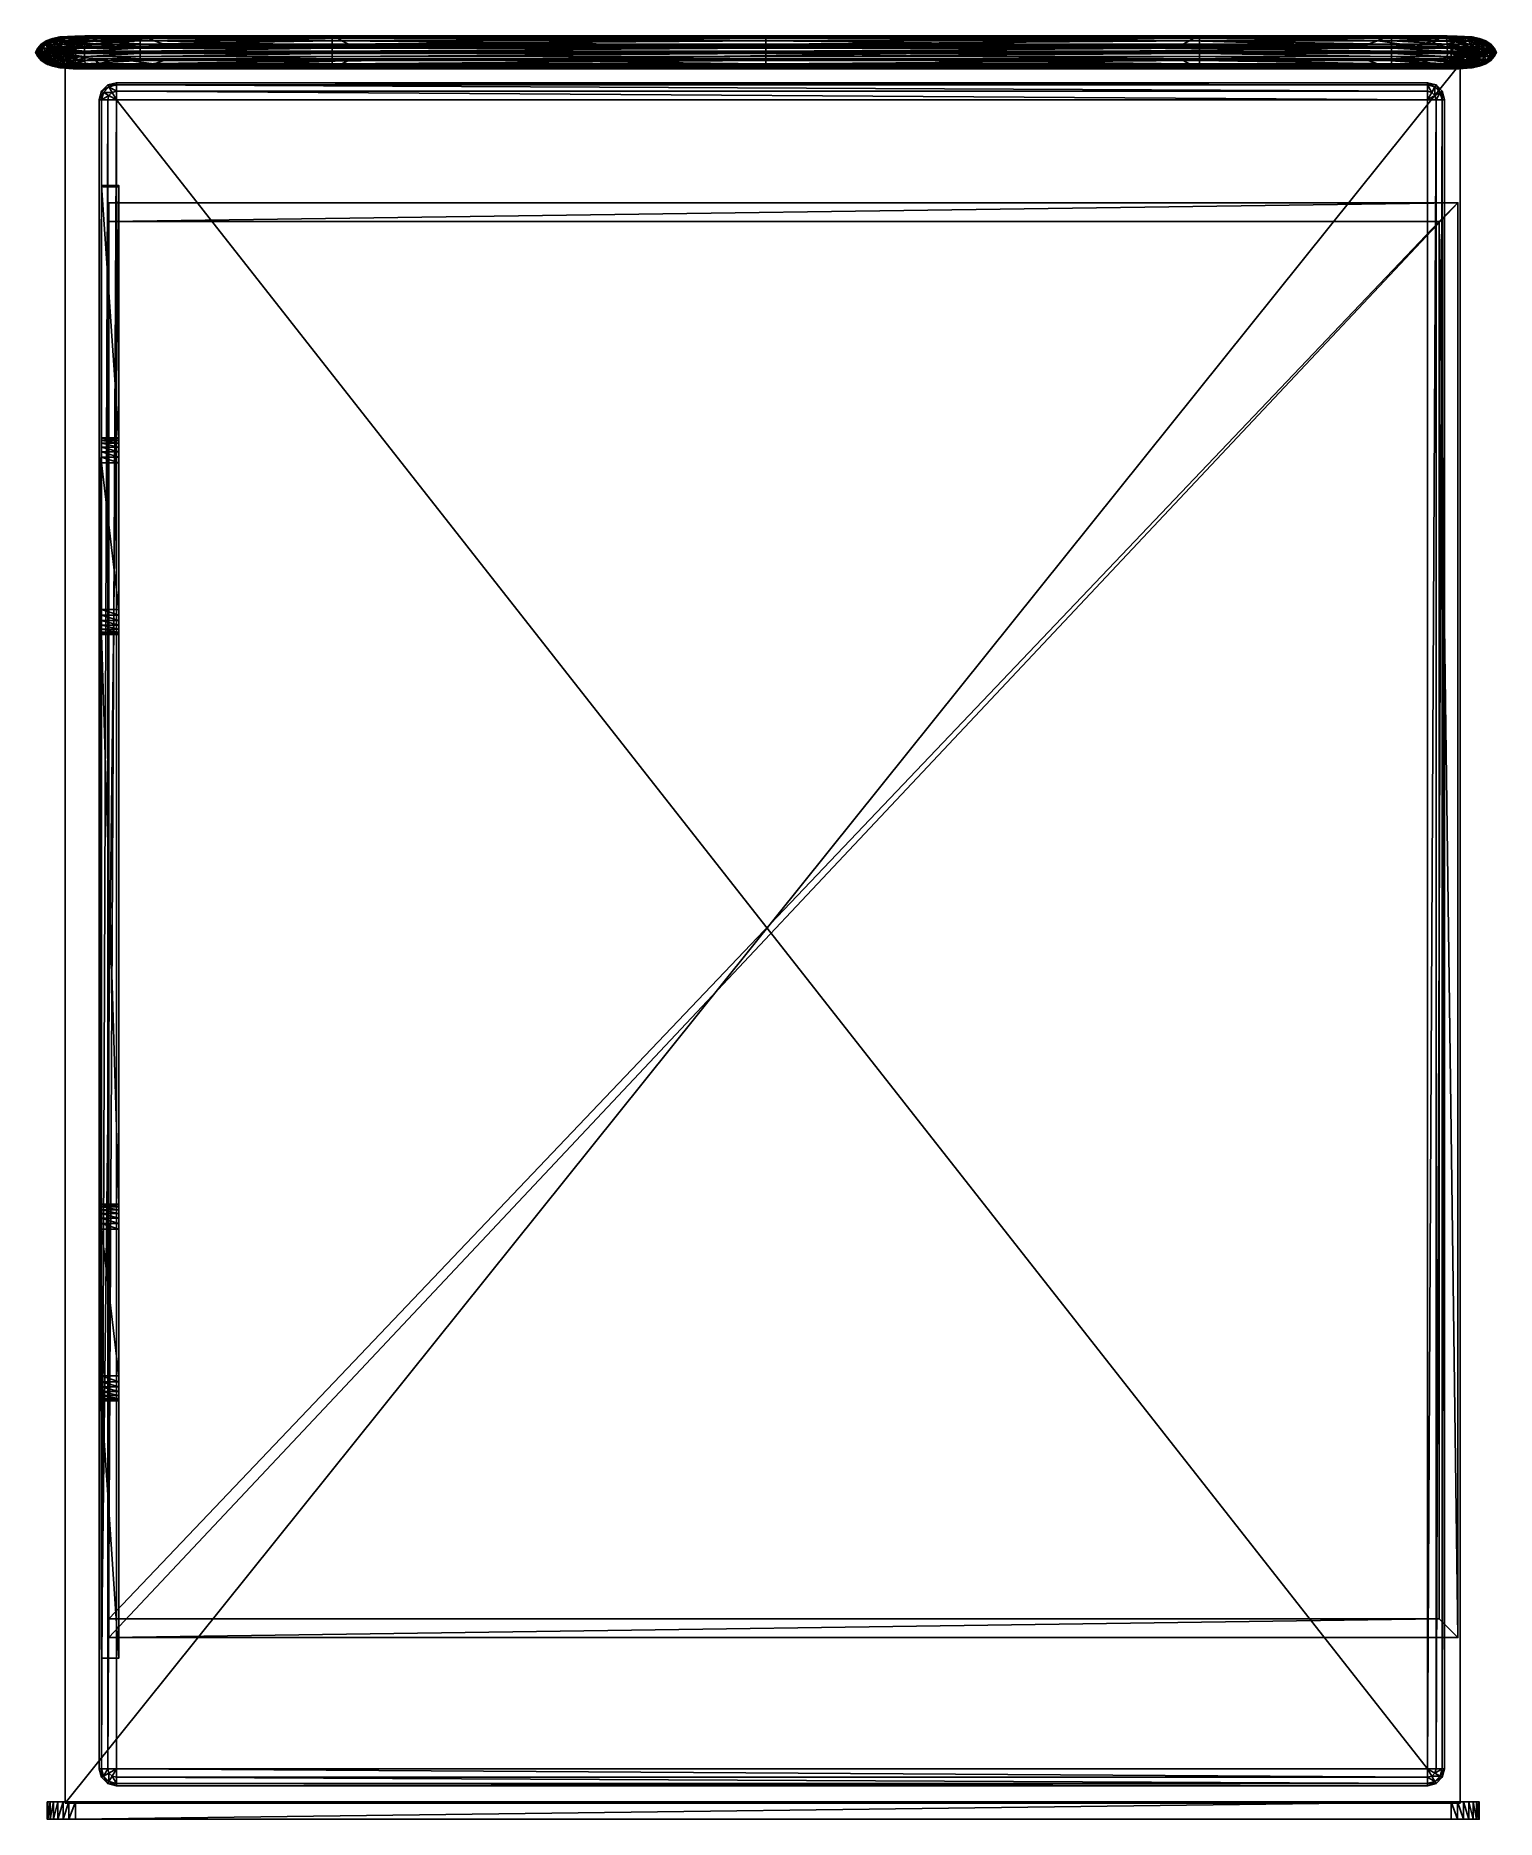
# Model space of a CAD drawing. Header units: centimetres. Extents: x -838 to 838, y -1023 to 1023.
import ezdxf

# ---------------------------------------------------------------- set-up
doc = ezdxf.new("R2010")
doc.units = ezdxf.units.CM
for name, color, linetype, true_color in [('beige', 7, 'Continuous', 0xd6e5a6), ('fabric', 7, 'Continuous', 0xd6e5a6), ('fabric1', 7, 'Continuous', 0xd6e5a6), ('grey', 7, 'Continuous', 0xd6e5a6)]:
    doc.layers.add(name, color=color, linetype=linetype, true_color=true_color)

msp = doc.modelspace()

# ---------------------------------------------------------------- meshes
at = {"layer": 'beige', "color": 116, "true_color": 0x06873a}
mesh = msp.add_polyface(dxfattribs=at)
corners = [(-792.1, 1009.9, 479.7), (-799.5, 1009.9, 478.8), (-806.3, 1009.9, 476.4), (-812.3, 1009.9, 472.6), (-817.3, 1009.9, 467.6), (-821.1, 1009.9, 461.6), (-823.6, 1009.9, 454.8), (-824.4, 1009.9, 447.4), (-792.1, 989.9, 479.7), (-799.5, 989.9, 478.8), (-806.3, 989.9, 476.4), (-812.3, 989.9, 472.6), (-817.3, 989.9, 467.6), (-821.1, 989.9, 461.6), (-823.6, 989.9, 454.8), (-824.4, 989.9, 447.4), (785.9, 1009.9, 479.7), (793.3, 1009.9, 478.8), (793.3, 989.9, 478.8), (785.9, 989.9, 479.7), (800.1, 1009.9, 476.4), (800.1, 989.9, 476.4), (806.1, 1009.9, 472.6), (806.1, 989.9, 472.6), (811, 1009.9, 467.6), (811, 989.9, 467.6), (814.9, 1009.9, 461.6), (814.9, 989.9, 461.6), (817.3, 1009.9, 454.8), (817.3, 989.9, 454.8), (818.1, 1009.9, 447.4), (818.1, 989.9, 447.4), (-824.4, 1009.9, -500.7), (-824.4, 989.9, -500.7), (818.1, 1009.9, -500.7), (818.1, 989.9, -500.7), (-792.1, -1002.8, 72.6), (-799.5, -1002.8, 71.8), (-806.3, -1002.8, 69.3), (-812.3, -1002.8, 65.5), (-817.3, -1002.8, 60.5), (-821.1, -1002.8, 54.5), (-823.6, -1002.8, 47.7), (-824.4, -1002.8, 40.3), (-792.1, -1022.8, 72.6), (-799.5, -1022.8, 71.8), (-806.3, -1022.8, 69.3), (-812.3, -1022.8, 65.5), (-817.3, -1022.8, 60.5), (-821.1, -1022.8, 54.5), (-823.6, -1022.8, 47.7), (-824.4, -1022.8, 40.3), (785.9, -1002.8, 72.6), (793.3, -1002.8, 71.8), (793.3, -1022.8, 71.8), (785.9, -1022.8, 72.6), (800.1, -1002.8, 69.3), (800.1, -1022.8, 69.3), (806.1, -1002.8, 65.5), (806.1, -1022.8, 65.5), (811, -1002.8, 60.5), (811, -1022.8, 60.5), (814.9, -1002.8, 54.5), (814.9, -1022.8, 54.5), (817.3, -1002.8, 47.7), (817.3, -1022.8, 47.7), (818.1, -1002.8, 40.3), (818.1, -1022.8, 40.3), (-824.4, -1002.8, -500.7), (-824.4, -1022.8, -500.7), (818.1, -1002.8, -500.7), (818.1, -1022.8, -500.7)]
mesh.append_faces([[corners[k] for k in face] for face in [(34, 7, 5), (5, 3, 1), (1, 16, 20), (5, 1, 20), (34, 5, 20), (34, 20, 24), (28, 34, 24), (21, 19, 9), (9, 11, 13), (21, 9, 13), (13, 15, 35), (21, 13, 35), (21, 35, 29), (25, 21, 29), (70, 43, 41), (41, 39, 37), (37, 52, 56), (41, 37, 56), (70, 41, 56), (70, 56, 60), (64, 70, 60), (57, 55, 45), (45, 47, 49), (57, 45, 49), (49, 51, 71), (57, 49, 71), (57, 71, 65), (61, 57, 65)]], dxfattribs={"vtx0": -1, "vtx1": -1, "vtx2": -1, "color": 116})
mesh.append_faces([[corners[k] for k in face] for face in [(26, 28, 24), (27, 25, 29), (62, 64, 60), (63, 61, 65)]], dxfattribs={"vtx1": -1, "color": 116})
mesh.append_faces([[corners[k] for k in face] for face in [(9, 8, 0), (0, 1, 9), (10, 9, 1), (1, 2, 10), (11, 10, 2), (2, 3, 11), (12, 11, 3), (3, 4, 12), (13, 12, 4), (4, 5, 13), (14, 13, 5), (5, 6, 14), (15, 14, 6), (6, 7, 15), (32, 33, 15), (15, 7, 32), (18, 17, 16), (16, 19, 18), (21, 20, 17), (17, 18, 21), (23, 22, 20), (20, 21, 23), (25, 24, 22), (22, 23, 25), (27, 26, 24), (24, 25, 27), (29, 28, 26), (26, 27, 29), (31, 30, 28), (28, 29, 31), (31, 35, 34), (34, 30, 31), (28, 30, 34), (34, 32, 7), (7, 6, 5), (5, 4, 3), (3, 2, 1), (1, 0, 16), (16, 17, 20), (20, 22, 24), (25, 23, 21), (21, 18, 19), (19, 8, 9), (9, 10, 11), (11, 12, 13), (13, 14, 15), (15, 33, 35), (35, 31, 29), (8, 19, 16), (16, 0, 8), (45, 44, 36), (36, 37, 45), (46, 45, 37), (37, 38, 46), (47, 46, 38), (38, 39, 47), (48, 47, 39), (39, 40, 48), (49, 48, 40), (40, 41, 49), (50, 49, 41), (41, 42, 50), (51, 50, 42), (42, 43, 51), (68, 69, 51), (51, 43, 68), (54, 53, 52), (52, 55, 54), (57, 56, 53), (53, 54, 57), (59, 58, 56), (56, 57, 59), (61, 60, 58), (58, 59, 61), (63, 62, 60), (60, 61, 63), (65, 64, 62), (62, 63, 65), (67, 66, 64), (64, 65, 67), (67, 71, 70), (70, 66, 67), (64, 66, 70), (70, 68, 43), (43, 42, 41), (41, 40, 39), (39, 38, 37), (37, 36, 52), (52, 53, 56), (56, 58, 60), (61, 59, 57), (57, 54, 55), (55, 44, 45), (45, 46, 47), (47, 48, 49), (49, 50, 51), (51, 69, 71), (71, 67, 65), (44, 55, 52), (52, 36, 44)]], dxfattribs={"vtx2": -1, "color": 116})
at = {"layer": 'fabric', "color": 116, "true_color": 0x06873a}
mesh = msp.add_polyface(dxfattribs=at)
corners = [(-0.3, 984.6, 247), (-477.8, 984.6, 247), (-477.9, 985, 242.5), (-0.3, 984.6, 259.7), (-477.8, 984.6, 259.7), (-0.3, 984.6, 109.4), (-502, 984.6, 109.4), (-495.9, 986, 60.8), (-0.3, 985, 158.3), (-505.2, 985, 158.3), (-0.3, 984.6, 368.3), (-492, 984.6, 368.3), (-482, 985, 344.6), (-0.3, 985, 392.2), (-502.1, 985, 392.2), (-0.3, 986.2, 240.5), (-478, 986.2, 240.5), (-478.3, 987.1, 239.5), (-0.3, 985, 242.5), (-506.2, 986.2, 403.3), (-0.3, 986.2, 403.3), (-0.3, 985, 411.4), (-505.3, 985, 411.4), (-0.3, 986.2, 178.2), (-505.6, 986.2, 178.2), (-505.8, 987.1, 176.8), (-0.3, 985, 186.4), (-502.1, 985, 186.4), (-0.3, 986.2, 336), (-478.5, 986.2, 336), (-478.3, 987.1, 335.1), (-0.3, 985, 344.6), (-0.3, 987.7, 481.3), (-497.6, 987.7, 481.3), (-497.6, 985.8, 472.4), (-0.3, 985.8, 472.4), (-498.7, 984.9, 458), (-0.3, 994.4, 494.7), (-497.6, 994.4, 494.7), (-497.6, 990.6, 488.9), (-0.3, 990.6, 488.9), (-0.3, 1002.5, 500.3), (-497.6, 1002.5, 500.3), (-497.6, 998.9, 498.4), (-0.3, 998.9, 498.4), (-0.3, 1004.9, 500.3), (-497.6, 1004.9, 500.3), (-497.6, 1003.7, 500.9), (-0.3, 1003.7, 500.9), (-0.3, 1012.9, 494.7), (-497.6, 1012.9, 494.7), (-497.6, 1008.5, 498.4), (-0.3, 1008.5, 498.4), (-0.3, 1019.7, 481.3), (-497.6, 1019.7, 481.3), (-497.6, 1016.8, 488.9), (-0.3, 1016.8, 488.9), (-0.3, 1022.5, 447.5), (-497.3, 1022.5, 447.9), (-497.6, 1021.5, 472.4), (-0.3, 1021.5, 472.4), (-0.3, 1021.3, 70.6), (-494.5, 1021.3, 69.8), (-496.5, 1022.8, 145.5), (-0.3, 1022.8, 148.6), (-495.7, 1022.8, 230.8), (-0.3, 984.9, 458), (-502.1, 984.6, 433.6), (-0.3, 984.6, 433.6), (-0.3, 985, 230.6), (-482, 985, 230.6), (-492, 984.6, 208.6), (-0.3, 984.6, 208.6), (-0.3, 987.1, 335.1), (-478, 986.2, 334.2), (-0.3, 986.2, 334.2), (-477.9, 985, 331.9), (-0.3, 986.2, 175.5), (-506.1, 986.2, 175.5), (-0.3, 987.1, 239.5), (-478.5, 986.2, 238.6), (-0.3, 986.2, 238.6), (-0.3, 987.1, 402.2), (-505.8, 987.1, 402.2), (-505.6, 986.2, 401), (-0.3, 986.2, 401), (-477.8, 984.6, 327), (-0.3, 984.6, 327), (-477.8, 984.6, 313.8), (-0.3, 984.6, 313.8), (-495.7, 1022.8, 331.4), (-496.5, 1022.8, 393.3), (-0.3, 1022.8, 391.9), (-477.8, 984.6, 286.7), (-0.3, 984.6, 286.7), (-495.4, 1022.8, 285), (-0.3, 1022.8, 286.7), (-0.3, 1022.8, 330), (-0.3, 986, 60.8), (-486.4, 990.4, 44.6), (-0.3, 990.4, 44.6), (-475.1, 996.3, 44.6), (-0.3, 1016.9, 44.6), (-486.4, 1016.9, 44.6), (-0.3, 1011.1, 44.6), (-475.1, 1011.1, 44.6)]
mesh.append_faces([[corners[k] for k in face] for face in [(0, 1, 2), (3, 4, 1), (5, 6, 7), (8, 9, 6), (10, 11, 12), (13, 14, 11), (15, 16, 17), (18, 2, 16), (19, 20, 21), (21, 22, 19), (23, 24, 25), (26, 27, 24), (28, 29, 30), (31, 12, 29), (32, 33, 34), (35, 34, 36), (37, 38, 39), (40, 39, 33), (41, 42, 43), (44, 43, 38), (45, 46, 47), (48, 47, 42), (49, 50, 51), (52, 51, 46), (53, 54, 55), (56, 55, 50), (57, 58, 59), (60, 59, 54), (61, 62, 63), (64, 63, 65), (66, 36, 67), (68, 67, 22), (69, 70, 71), (72, 71, 27), (73, 30, 74), (75, 74, 76), (77, 78, 9), (79, 17, 80), (81, 80, 70), (82, 83, 84), (85, 84, 14), (76, 86, 87), (86, 88, 89), (90, 91, 92), (91, 58, 57), (88, 93, 94), (93, 4, 3), (65, 95, 96), (95, 90, 97), (98, 7, 99), (100, 99, 101), (102, 103, 62), (104, 105, 103)]], dxfattribs={"vtx2": -1, "color": 116})
mesh = msp.add_polyface(dxfattribs=at)
corners = [(-477.9, 985, 242.5), (-0.3, 985, 242.5), (-0.3, 984.6, 247), (-477.8, 984.6, 247), (-0.3, 984.6, 259.7), (-495.9, 986, 60.8), (-0.3, 986, 60.8), (-0.3, 984.6, 109.4), (-502, 984.6, 109.4), (-0.3, 985, 158.3), (-482, 985, 344.6), (-0.3, 985, 344.6), (-0.3, 984.6, 368.3), (-492, 984.6, 368.3), (-0.3, 985, 392.2), (-478.3, 987.1, 239.5), (-0.3, 987.1, 239.5), (-0.3, 986.2, 240.5), (-478, 986.2, 240.5), (-505.8, 987.1, 402.2), (-0.3, 987.1, 402.2), (-0.3, 986.2, 403.3), (-505.8, 987.1, 176.8), (-0.3, 987.1, 176.8), (-0.3, 986.2, 178.2), (-505.6, 986.2, 178.2), (-0.3, 985, 186.4), (-478.3, 987.1, 335.1), (-0.3, 987.1, 335.1), (-0.3, 986.2, 336), (-478.5, 986.2, 336), (-497.6, 985.8, 472.4), (-0.3, 985.8, 472.4), (-0.3, 987.7, 481.3), (-498.7, 984.9, 458), (-0.3, 984.9, 458), (-497.6, 990.6, 488.9), (-0.3, 990.6, 488.9), (-0.3, 994.4, 494.7), (-497.6, 987.7, 481.3), (-497.6, 998.9, 498.4), (-0.3, 998.9, 498.4), (-0.3, 1002.5, 500.3), (-497.6, 994.4, 494.7), (-497.6, 1003.7, 500.9), (-0.3, 1003.7, 500.9), (-0.3, 1004.9, 500.3), (-497.6, 1002.5, 500.3), (-497.6, 1008.5, 498.4), (-0.3, 1008.5, 498.4), (-0.3, 1012.9, 494.7), (-497.6, 1004.9, 500.3), (-497.6, 1016.8, 488.9), (-0.3, 1016.8, 488.9), (-0.3, 1019.7, 481.3), (-497.6, 1012.9, 494.7), (-497.6, 1021.5, 472.4), (-0.3, 1021.5, 472.4), (-0.3, 1022.5, 447.5), (-497.6, 1019.7, 481.3), (-496.5, 1022.8, 145.5), (-0.3, 1022.8, 148.6), (-0.3, 1021.3, 70.6), (-495.7, 1022.8, 230.8), (-0.3, 1022.8, 235.1), (-502.1, 984.6, 433.6), (-0.3, 984.6, 433.6), (-505.3, 985, 411.4), (-0.3, 985, 411.4), (-492, 984.6, 208.6), (-0.3, 984.6, 208.6), (-0.3, 985, 230.6), (-502.1, 985, 186.4), (-478, 986.2, 334.2), (-0.3, 986.2, 334.2), (-477.9, 985, 331.9), (-0.3, 985, 331.9), (-506.1, 986.2, 175.5), (-0.3, 986.2, 175.5), (-505.2, 985, 158.3), (-478.5, 986.2, 238.6), (-0.3, 986.2, 238.6), (-482, 985, 230.6), (-505.6, 986.2, 401), (-0.3, 986.2, 401), (-502.1, 985, 392.2), (-0.3, 984.6, 327), (-0.3, 984.6, 313.8), (-477.8, 984.6, 327), (-0.3, 1022.8, 391.9), (-0.3, 1022.8, 330), (-495.7, 1022.8, 331.4), (-496.5, 1022.8, 393.3), (-0.3, 984.6, 286.7), (-477.8, 984.6, 313.8), (-477.8, 984.6, 286.7), (-0.3, 1022.8, 286.7), (-495.4, 1022.8, 285), (-486.4, 990.4, 44.6), (-0.3, 990.4, 44.6), (-475.1, 996.3, 44.6), (-0.3, 996.3, 44.6), (-494.5, 1021.3, 69.8), (-0.3, 1016.9, 44.6), (-486.4, 1016.9, 44.6), (-0.3, 1011.1, 44.6)]
mesh.append_faces([[corners[k] for k in face] for face in [(0, 1, 2), (3, 2, 4), (5, 6, 7), (8, 7, 9), (10, 11, 12), (13, 12, 14), (15, 16, 17), (18, 17, 1), (19, 20, 21), (22, 23, 24), (25, 24, 26), (27, 28, 29), (30, 29, 11), (31, 32, 33), (34, 35, 32), (36, 37, 38), (39, 33, 37), (40, 41, 42), (43, 38, 41), (44, 45, 46), (47, 42, 45), (48, 49, 50), (51, 46, 49), (52, 53, 54), (55, 50, 53), (56, 57, 58), (59, 54, 57), (60, 61, 62), (63, 64, 61), (65, 66, 35), (67, 68, 66), (69, 70, 71), (72, 26, 70), (73, 74, 28), (75, 76, 74), (77, 78, 23), (79, 9, 78), (80, 81, 16), (82, 71, 81), (83, 84, 20), (85, 14, 84), (86, 76, 75), (87, 86, 88), (89, 90, 91), (58, 89, 92), (93, 87, 94), (4, 93, 95), (96, 64, 63), (90, 96, 97), (98, 99, 6), (100, 101, 99), (102, 62, 103), (104, 103, 105)]], dxfattribs={"vtx2": -1, "color": 116})
mesh = msp.add_polyface(dxfattribs=at)
corners = [(477.3, 984.6, 247), (-0.3, 984.6, 247), (-0.3, 985, 242.5), (477.3, 984.6, 259.7), (-0.3, 984.6, 259.7), (501.4, 984.6, 109.4), (-0.3, 984.6, 109.4), (-0.3, 986, 60.8), (504.6, 985, 158.3), (-0.3, 985, 158.3), (491.5, 984.6, 368.3), (-0.3, 984.6, 368.3), (-0.3, 985, 344.6), (501.5, 985, 392.2), (-0.3, 985, 392.2), (477.5, 986.2, 240.5), (-0.3, 986.2, 240.5), (-0.3, 987.1, 239.5), (477.3, 985, 242.5), (504.8, 985, 411.4), (-0.3, 985, 411.4), (-0.3, 986.2, 403.3), (505, 986.2, 178.2), (-0.3, 986.2, 178.2), (-0.3, 987.1, 176.8), (501.5, 985, 186.4), (-0.3, 985, 186.4), (478, 986.2, 336), (-0.3, 986.2, 336), (-0.3, 987.1, 335.1), (481.5, 985, 344.6), (497.1, 987.7, 481.3), (-0.3, 987.7, 481.3), (-0.3, 985.8, 472.4), (497.1, 985.8, 472.4), (-0.3, 984.9, 458), (497.1, 994.4, 494.7), (-0.3, 994.4, 494.7), (-0.3, 990.6, 488.9), (497.1, 990.6, 488.9), (497.1, 1002.5, 500.3), (-0.3, 1002.5, 500.3), (-0.3, 998.9, 498.4), (497.1, 998.9, 498.4), (497.1, 1004.9, 500.3), (-0.3, 1004.9, 500.3), (-0.3, 1003.7, 500.9), (497.1, 1003.7, 500.9), (497.1, 1012.9, 494.7), (-0.3, 1012.9, 494.7), (-0.3, 1008.5, 498.4), (497.1, 1008.5, 498.4), (497.1, 1019.7, 481.3), (-0.3, 1019.7, 481.3), (-0.3, 1016.8, 488.9), (497.1, 1016.8, 488.9), (496.8, 1022.5, 447.9), (-0.3, 1022.5, 447.5), (-0.3, 1021.5, 472.4), (497.1, 1021.5, 472.4), (494, 1021.3, 69.8), (-0.3, 1021.3, 70.6), (-0.3, 1022.8, 148.6), (496, 1022.8, 145.5), (-0.3, 1022.8, 235.1), (498.2, 984.9, 458), (-0.3, 984.6, 433.6), (501.5, 984.6, 433.6), (481.5, 985, 230.6), (-0.3, 985, 230.6), (-0.3, 984.6, 208.6), (491.5, 984.6, 208.6), (477.7, 987.1, 335.1), (-0.3, 986.2, 334.2), (477.5, 986.2, 334.2), (-0.3, 985, 331.9), (505.3, 987.1, 176.8), (-0.3, 986.2, 175.5), (505.5, 986.2, 175.5), (477.7, 987.1, 239.5), (-0.3, 986.2, 238.6), (478, 986.2, 238.6), (505.3, 987.1, 402.2), (-0.3, 987.1, 402.2), (-0.3, 986.2, 401), (505, 986.2, 401), (-0.3, 984.6, 327), (-0.3, 984.6, 313.8), (477.3, 984.6, 313.8), (477.3, 984.6, 327), (-0.3, 1022.8, 391.9), (-0.3, 1022.8, 330), (496, 1022.8, 393.3), (-0.3, 984.6, 286.7), (477.3, 984.6, 286.7), (-0.3, 1022.8, 286.7), (495.1, 1022.8, 331.4), (494.8, 1022.8, 285), (495.4, 986, 60.8), (-0.3, 990.4, 44.6), (485.8, 990.4, 44.6), (-0.3, 996.3, 44.6), (485.8, 1016.9, 44.6), (-0.3, 1016.9, 44.6), (474.6, 1011.1, 44.6), (-0.3, 1011.1, 44.6)]
mesh.append_faces([[corners[k] for k in face] for face in [(0, 1, 2), (3, 4, 1), (5, 6, 7), (8, 9, 6), (10, 11, 12), (13, 14, 11), (15, 16, 17), (18, 2, 16), (19, 20, 21), (22, 23, 24), (25, 26, 23), (27, 28, 29), (30, 12, 28), (31, 32, 33), (34, 33, 35), (36, 37, 38), (39, 38, 32), (40, 41, 42), (43, 42, 37), (44, 45, 46), (47, 46, 41), (48, 49, 50), (51, 50, 45), (52, 53, 54), (55, 54, 49), (56, 57, 58), (59, 58, 53), (60, 61, 62), (63, 62, 64), (65, 35, 66), (67, 66, 20), (68, 69, 70), (71, 70, 26), (72, 29, 73), (74, 73, 75), (76, 24, 77), (78, 77, 9), (79, 17, 80), (81, 80, 69), (82, 83, 84), (85, 84, 14), (86, 87, 88), (75, 86, 89), (90, 57, 56), (91, 90, 92), (93, 4, 3), (87, 93, 94), (95, 91, 96), (64, 95, 97), (98, 7, 99), (100, 99, 101), (102, 103, 61), (104, 105, 103)]], dxfattribs={"vtx2": -1, "color": 116})
mesh = msp.add_polyface(dxfattribs=at)
corners = [(-0.3, 985, 242.5), (477.3, 985, 242.5), (477.3, 984.6, 247), (-0.3, 984.6, 247), (477.3, 984.6, 259.7), (-0.3, 986, 60.8), (495.4, 986, 60.8), (501.4, 984.6, 109.4), (-0.3, 984.6, 109.4), (504.6, 985, 158.3), (-0.3, 985, 344.6), (481.5, 985, 344.6), (491.5, 984.6, 368.3), (-0.3, 984.6, 368.3), (501.5, 985, 392.2), (-0.3, 987.1, 239.5), (477.7, 987.1, 239.5), (477.5, 986.2, 240.5), (-0.3, 986.2, 240.5), (505.6, 986.2, 403.3), (-0.3, 986.2, 403.3), (-0.3, 987.1, 402.2), (504.8, 985, 411.4), (-0.3, 987.1, 176.8), (505.3, 987.1, 176.8), (505, 986.2, 178.2), (-0.3, 986.2, 178.2), (501.5, 985, 186.4), (-0.3, 987.1, 335.1), (477.7, 987.1, 335.1), (478, 986.2, 336), (-0.3, 986.2, 336), (-0.3, 985.8, 472.4), (497.1, 985.8, 472.4), (497.1, 987.7, 481.3), (-0.3, 984.9, 458), (498.2, 984.9, 458), (-0.3, 990.6, 488.9), (497.1, 990.6, 488.9), (497.1, 994.4, 494.7), (-0.3, 987.7, 481.3), (-0.3, 998.9, 498.4), (497.1, 998.9, 498.4), (497.1, 1002.5, 500.3), (-0.3, 994.4, 494.7), (-0.3, 1003.7, 500.9), (497.1, 1003.7, 500.9), (497.1, 1004.9, 500.3), (-0.3, 1002.5, 500.3), (-0.3, 1008.5, 498.4), (497.1, 1008.5, 498.4), (497.1, 1012.9, 494.7), (-0.3, 1004.9, 500.3), (-0.3, 1016.8, 488.9), (497.1, 1016.8, 488.9), (497.1, 1019.7, 481.3), (-0.3, 1012.9, 494.7), (-0.3, 1021.5, 472.4), (497.1, 1021.5, 472.4), (496.8, 1022.5, 447.9), (-0.3, 1019.7, 481.3), (-0.3, 1022.8, 148.6), (496, 1022.8, 145.5), (494, 1021.3, 69.8), (-0.3, 1022.8, 235.1), (495.1, 1022.8, 230.8), (-0.3, 984.6, 433.6), (501.5, 984.6, 433.6), (-0.3, 985, 411.4), (-0.3, 984.6, 208.6), (491.5, 984.6, 208.6), (481.5, 985, 230.6), (-0.3, 985, 186.4), (-0.3, 986.2, 334.2), (477.5, 986.2, 334.2), (-0.3, 985, 331.9), (477.3, 985, 331.9), (-0.3, 985, 158.3), (505.5, 986.2, 175.5), (-0.3, 986.2, 238.6), (478, 986.2, 238.6), (-0.3, 985, 230.6), (-0.3, 986.2, 401), (505, 986.2, 401), (505.3, 987.1, 402.2), (-0.3, 985, 392.2), (477.3, 984.6, 313.8), (477.3, 984.6, 327), (-0.3, 984.6, 327), (496, 1022.8, 393.3), (-0.3, 1022.8, 391.9), (495.1, 1022.8, 331.4), (-0.3, 1022.8, 330), (477.3, 984.6, 286.7), (-0.3, 984.6, 286.7), (-0.3, 984.6, 313.8), (494.8, 1022.8, 285), (-0.3, 1022.8, 286.7), (-0.3, 990.4, 44.6), (485.8, 990.4, 44.6), (-0.3, 996.3, 44.6), (474.6, 996.3, 44.6), (-0.3, 1021.3, 70.6), (485.8, 1016.9, 44.6), (-0.3, 1016.9, 44.6), (474.6, 1011.1, 44.6)]
mesh.append_faces([[corners[k] for k in face] for face in [(0, 1, 2), (3, 2, 4), (5, 6, 7), (8, 7, 9), (10, 11, 12), (13, 12, 14), (15, 16, 17), (18, 17, 1), (19, 20, 21), (20, 19, 22), (23, 24, 25), (26, 25, 27), (28, 29, 30), (31, 30, 11), (32, 33, 34), (35, 36, 33), (37, 38, 39), (40, 34, 38), (41, 42, 43), (44, 39, 42), (45, 46, 47), (48, 43, 46), (49, 50, 51), (52, 47, 50), (53, 54, 55), (56, 51, 54), (57, 58, 59), (60, 55, 58), (61, 62, 63), (64, 65, 62), (66, 67, 36), (68, 22, 67), (69, 70, 71), (72, 27, 70), (73, 74, 29), (75, 76, 74), (77, 9, 78), (79, 80, 16), (81, 71, 80), (82, 83, 84), (85, 14, 83), (86, 87, 88), (87, 76, 75), (59, 89, 90), (89, 91, 92), (4, 93, 94), (93, 86, 95), (91, 96, 97), (96, 65, 64), (98, 99, 6), (100, 101, 99), (102, 63, 103), (104, 103, 105)]], dxfattribs={"vtx2": -1, "color": 116})
mesh = msp.add_polyface(dxfattribs=at)
corners = [(497.1, 987.7, 481.3), (497.1, 985.8, 472.4), (717.6, 985.8, 472.4), (498.2, 984.9, 458), (715.5, 984.9, 458), (497.1, 994.4, 494.7), (497.1, 990.6, 488.9), (717.6, 990.6, 488.9), (717.6, 987.7, 481.3), (497.1, 1002.5, 500.3), (497.1, 998.9, 498.4), (717.6, 998.9, 498.4), (717.6, 994.4, 494.7), (497.1, 1004.9, 500.3), (497.1, 1003.7, 500.9), (717.6, 1003.7, 500.9), (717.6, 1002.5, 500.3), (497.1, 1012.9, 494.7), (497.1, 1008.5, 498.4), (717.6, 1008.5, 498.4), (717.6, 1004.9, 500.3), (497.1, 1019.7, 481.3), (497.1, 1016.8, 488.9), (717.6, 1016.8, 488.9), (717.6, 1012.9, 494.7), (496.8, 1022.5, 447.9), (497.1, 1021.5, 472.4), (717.6, 1021.5, 472.4), (717.6, 1019.7, 481.3), (495.1, 1022.8, 331.4), (496, 1022.8, 393.3), (716.7, 1022.8, 397.6), (717.4, 1022.5, 449), (481.5, 985, 230.6), (491.5, 984.6, 208.6), (672.8, 984.6, 208.6), (501.5, 985, 186.4), (690.6, 985, 186.4), (477.7, 987.1, 335.1), (477.5, 986.2, 334.2), (646.5, 986.2, 334.2), (477.3, 985, 331.9), (645.8, 985, 331.9), (505.3, 987.1, 176.8), (505.5, 986.2, 175.5), (699.2, 986.2, 175.5), (504.6, 985, 158.3), (702.1, 985, 158.3), (477.7, 987.1, 239.5), (478, 986.2, 238.6), (648.4, 986.2, 238.6), (654.9, 985, 230.6), (505.3, 987.1, 402.2), (505, 986.2, 401), (697.2, 986.2, 401), (501.5, 985, 392.2), (690.6, 985, 392.2), (-0.3, 987.1, 402.2), (505.6, 986.2, 403.3), (-0.3, 986.2, 175.5), (645.5, 984.6, 247), (477.3, 984.6, 247), (477.3, 985, 242.5), (645.5, 984.6, 259.7), (477.3, 984.6, 259.7), (708.9, 984.6, 109.4), (501.4, 984.6, 109.4), (495.4, 986, 60.8), (672.8, 984.6, 368.3), (491.5, 984.6, 368.3), (481.5, 985, 344.6), (646.5, 986.2, 240.5), (477.5, 986.2, 240.5), (645.8, 985, 242.5), (699.5, 986.2, 403.3), (697.2, 986.2, 178.2), (505, 986.2, 178.2), (648.4, 986.2, 336), (478, 986.2, 336), (654.9, 985, 344.6), (495.1, 1022.8, 230.8), (494.8, 1022.8, 285), (715.8, 1022.8, 280.2), (716, 1022.8, 335.6), (477.3, 984.6, 327), (645.5, 984.6, 327), (477.3, 984.6, 313.8), (645.5, 984.6, 313.8), (477.3, 984.6, 286.7), (645.5, 984.6, 286.7), (494, 1021.3, 69.8), (496, 1022.8, 145.5), (716.7, 1022.8, 136.3), (716, 1022.8, 218.1), (701.4, 1016.9, 44.6), (485.8, 1016.9, 44.6), (685.2, 1011.1, 44.6), (474.6, 1011.1, 44.6), (711.4, 986, 60.8), (485.8, 990.4, 44.6), (701.4, 990.4, 44.6), (474.6, 996.3, 44.6)]
mesh.append_faces([[corners[k] for k in face] for face in [(0, 1, 2), (1, 3, 4), (5, 6, 7), (6, 0, 8), (9, 10, 11), (10, 5, 12), (13, 14, 15), (14, 9, 16), (17, 18, 19), (18, 13, 20), (21, 22, 23), (22, 17, 24), (25, 26, 27), (26, 21, 28), (29, 30, 31), (30, 25, 32), (33, 34, 35), (34, 36, 37), (38, 39, 40), (39, 41, 42), (43, 44, 45), (44, 46, 47), (48, 49, 50), (49, 33, 51), (52, 53, 54), (53, 55, 56), (57, 52, 58), (59, 44, 43), (60, 61, 62), (63, 64, 61), (65, 66, 67), (47, 46, 66), (68, 69, 70), (56, 55, 69), (71, 72, 48), (73, 62, 72), (74, 58, 52), (75, 76, 43), (37, 36, 76), (77, 78, 38), (79, 70, 78), (80, 81, 82), (81, 29, 83), (41, 84, 85), (84, 86, 87), (86, 88, 89), (88, 64, 63), (90, 91, 92), (91, 80, 93), (94, 95, 90), (96, 97, 95), (98, 67, 99), (100, 99, 101)]], dxfattribs={"vtx2": -1, "color": 116})
mesh = msp.add_polyface(dxfattribs=at)
corners = [(717.6, 985.8, 472.4), (717.6, 987.7, 481.3), (497.1, 987.7, 481.3), (715.5, 984.9, 458), (497.1, 985.8, 472.4), (717.6, 990.6, 488.9), (717.6, 994.4, 494.7), (497.1, 994.4, 494.7), (497.1, 990.6, 488.9), (717.6, 998.9, 498.4), (717.6, 1002.5, 500.3), (497.1, 1002.5, 500.3), (497.1, 998.9, 498.4), (717.6, 1003.7, 500.9), (717.6, 1004.9, 500.3), (497.1, 1004.9, 500.3), (717.6, 1008.5, 498.4), (717.6, 1012.9, 494.7), (497.1, 1012.9, 494.7), (717.6, 1016.8, 488.9), (717.6, 1019.7, 481.3), (497.1, 1019.7, 481.3), (717.6, 1021.5, 472.4), (717.4, 1022.5, 449), (496.8, 1022.5, 447.9), (716.7, 1022.8, 397.6), (716, 1022.8, 335.6), (495.1, 1022.8, 331.4), (496, 1022.8, 393.3), (501.5, 984.6, 433.6), (709.2, 984.6, 433.6), (498.2, 984.9, 458), (504.8, 985, 411.4), (702.6, 985, 411.4), (672.8, 984.6, 208.6), (654.9, 985, 230.6), (481.5, 985, 230.6), (690.6, 985, 186.4), (491.5, 984.6, 208.6), (646.5, 986.2, 334.2), (647.4, 987.1, 335.1), (477.7, 987.1, 335.1), (645.8, 985, 331.9), (477.5, 986.2, 334.2), (699.2, 986.2, 175.5), (698.2, 987.1, 176.8), (505.3, 987.1, 176.8), (702.1, 985, 158.3), (505.5, 986.2, 175.5), (648.4, 986.2, 238.6), (647.4, 987.1, 239.5), (477.7, 987.1, 239.5), (478, 986.2, 238.6), (697.2, 986.2, 401), (698.3, 987.1, 402.2), (505.3, 987.1, 402.2), (690.6, 985, 392.2), (505, 986.2, 401), (477.3, 985, 242.5), (645.8, 985, 242.5), (645.5, 984.6, 247), (477.3, 984.6, 247), (645.5, 984.6, 259.7), (495.4, 986, 60.8), (711.4, 986, 60.8), (708.9, 984.6, 109.4), (501.4, 984.6, 109.4), (481.5, 985, 344.6), (654.9, 985, 344.6), (672.8, 984.6, 368.3), (491.5, 984.6, 368.3), (646.5, 986.2, 240.5), (477.5, 986.2, 240.5), (699.5, 986.2, 403.3), (505.6, 986.2, 403.3), (697.2, 986.2, 178.2), (505, 986.2, 178.2), (648.4, 986.2, 336), (478, 986.2, 336), (715.8, 1022.8, 280.2), (716, 1022.8, 218.1), (495.1, 1022.8, 230.8), (494.8, 1022.8, 285), (645.5, 984.6, 327), (477.3, 985, 331.9), (645.5, 984.6, 313.8), (477.3, 984.6, 327), (645.5, 984.6, 286.7), (477.3, 984.6, 313.8), (477.3, 984.6, 286.7), (716.7, 1022.8, 136.3), (713.3, 1021.3, 67.5), (494, 1021.3, 69.8), (496, 1022.8, 145.5), (701.4, 1016.9, 44.6), (485.8, 1016.9, 44.6), (685.2, 1011.1, 44.6), (485.8, 990.4, 44.6), (701.4, 990.4, 44.6), (474.6, 996.3, 44.6), (685.2, 996.3, 44.6)]
mesh.append_faces([[corners[k] for k in face] for face in [(0, 1, 2), (3, 0, 4), (5, 6, 7), (1, 5, 8), (9, 10, 11), (6, 9, 12), (13, 14, 15), (16, 17, 18), (19, 20, 21), (22, 23, 24), (25, 26, 27), (23, 25, 28), (29, 30, 3), (3, 31, 29), (30, 29, 32), (32, 33, 30), (34, 35, 36), (37, 34, 38), (39, 40, 41), (42, 39, 43), (44, 45, 46), (47, 44, 48), (49, 50, 51), (35, 49, 52), (53, 54, 55), (56, 53, 57), (58, 59, 60), (61, 60, 62), (63, 64, 65), (66, 65, 47), (67, 68, 69), (70, 69, 56), (51, 50, 71), (72, 71, 59), (55, 54, 73), (74, 73, 33), (33, 32, 74), (46, 45, 75), (76, 75, 37), (41, 40, 77), (78, 77, 68), (79, 80, 81), (26, 79, 82), (83, 42, 84), (85, 83, 86), (87, 85, 88), (62, 87, 89), (90, 91, 92), (80, 90, 93), (92, 91, 94), (95, 94, 96), (97, 98, 64), (99, 100, 98)]], dxfattribs={"vtx2": -1, "color": 116})
mesh = msp.add_polyface(dxfattribs=at)
corners = [(717.6, 985.8, 472.4), (715.5, 984.9, 458), (792.6, 984.9, 457.5), (717.6, 987.7, 481.3), (780, 985.9, 473), (717.6, 990.6, 488.9), (780.4, 987.7, 481.2), (717.6, 994.4, 494.7), (780.8, 990.6, 488.4), (717.6, 998.9, 498.4), (781.1, 994.4, 494.2), (717.6, 1002.5, 500.3), (781.4, 998.9, 497.8), (717.6, 1003.7, 500.9), (781.5, 1002.5, 499.7), (717.6, 1004.9, 500.3), (781.5, 1003.7, 500.3), (717.6, 1008.5, 498.4), (781.5, 1004.9, 499.7), (717.6, 1012.9, 494.7), (781.4, 1008.5, 497.8), (717.6, 1016.8, 488.9), (781.1, 1012.9, 494.2), (717.6, 1019.7, 481.3), (780.8, 1016.8, 488.4), (717.6, 1021.5, 472.4), (780.4, 1019.7, 481.2), (717.4, 1022.5, 449), (780, 1021.4, 473), (716.7, 1022.8, 397.6), (792.7, 1022.3, 458.3), (716, 1022.8, 335.6), (781.3, 1022.5, 402), (746, 985, 195.9), (734.9, 985, 167.7), (754.1, 984.6, 123.3), (709.2, 984.6, 433.6), (737.4, 986.2, 369.3), (746.8, 985, 373.9), (735.8, 985, 402), (727.9, 986.2, 394.8), (734.9, 987.1, 368.8), (734.9, 987.1, 331.5), (737.2, 986.2, 331.6), (746.6, 985, 332.9), (732.7, 986.2, 208), (734.8, 987.1, 207.3), (734.8, 987.1, 242.3), (732.7, 986.2, 242.5), (711.4, 986, 60.8), (781.2, 985.7, 66.7), (715.8, 1022.8, 280.2), (781.1, 1022.5, 339.8), (716, 1022.8, 218.1), (781.1, 1022.5, 275.3), (769.8, 984.6, 386.6), (737.1, 986.2, 286.5), (734.8, 987.1, 286.5), (736.9, 986.2, 242.2), (746.1, 985, 236.9), (746.4, 985, 284.9), (732.7, 986.2, 368.1), (732.7, 986.2, 331.3), (732.7, 986.2, 286.5), (716.7, 1022.8, 136.3), (781.1, 1022.5, 205.3), (713.3, 1021.3, 67.5), (781.3, 1022.5, 127.1), (736.8, 986.2, 206.7), (701.4, 1016.9, 44.6), (763.9, 1016.7, 44.6), (746.2, 1010.9, 44.6), (701.4, 990.4, 44.6), (763.9, 990.7, 44.6)]
mesh.append_faces([[corners[k] for k in face] for face in [(0, 1, 2), (3, 0, 4), (5, 3, 6), (7, 5, 8), (9, 7, 10), (11, 9, 12), (13, 11, 14), (15, 13, 16), (17, 15, 18), (19, 17, 20), (21, 19, 22), (23, 21, 24), (25, 23, 26), (27, 25, 28), (29, 27, 30), (31, 29, 32), (33, 34, 35), (2, 1, 36), (37, 38, 39), (39, 40, 37), (37, 41, 42), (42, 43, 37), (38, 37, 43), (43, 44, 38), (45, 46, 47), (47, 48, 45), (49, 50, 35), (51, 31, 52), (53, 51, 54), (39, 38, 55), (56, 43, 42), (42, 57, 56), (58, 56, 57), (57, 47, 58), (56, 58, 59), (59, 60, 56), (43, 56, 60), (60, 44, 43), (61, 62, 42), (42, 41, 61), (63, 48, 47), (47, 57, 63), (62, 63, 57), (57, 42, 62), (64, 53, 65), (66, 64, 67), (68, 58, 47), (47, 46, 68), (34, 33, 68), (58, 68, 33), (33, 59, 58), (69, 70, 71), (72, 73, 50)]], dxfattribs={"vtx2": -1, "color": 116})
mesh = msp.add_polyface(dxfattribs=at)
corners = [(792.6, 984.9, 457.5), (780, 985.9, 473), (717.6, 985.8, 472.4), (780.4, 987.7, 481.2), (717.6, 987.7, 481.3), (780.8, 990.6, 488.4), (717.6, 990.6, 488.9), (781.1, 994.4, 494.2), (717.6, 994.4, 494.7), (781.4, 998.9, 497.8), (717.6, 998.9, 498.4), (781.5, 1002.5, 499.7), (717.6, 1002.5, 500.3), (781.5, 1003.7, 500.3), (717.6, 1003.7, 500.9), (781.5, 1004.9, 499.7), (717.6, 1004.9, 500.3), (781.4, 1008.5, 497.8), (717.6, 1008.5, 498.4), (781.1, 1012.9, 494.2), (717.6, 1012.9, 494.7), (780.8, 1016.8, 488.4), (717.6, 1016.8, 488.9), (780.4, 1019.7, 481.2), (717.6, 1019.7, 481.3), (780, 1021.4, 473), (717.6, 1021.5, 472.4), (792.7, 1022.3, 458.3), (717.4, 1022.5, 449), (781.3, 1022.5, 402), (716.7, 1022.8, 397.6), (781.1, 1022.5, 339.8), (716, 1022.8, 335.6), (769.3, 984.6, 165), (754.1, 984.6, 123.3), (781.2, 985.7, 66.7), (794.5, 984.9, 134.2), (769.4, 984.6, 221.6), (794.5, 984.9, 206.2), (746.1, 985, 236.9), (746, 985, 195.9), (709.2, 984.6, 433.6), (754.7, 984.6, 421.9), (781.1, 1022.5, 275.3), (715.8, 1022.8, 280.2), (781.1, 1022.5, 205.3), (716, 1022.8, 218.1), (769.8, 984.6, 386.6), (769.7, 984.6, 336.5), (794.6, 984.9, 340), (794.6, 984.9, 399.2), (735.8, 985, 402), (746.8, 985, 373.9), (746.6, 985, 332.9), (769.6, 984.6, 280.1), (794.5, 984.9, 275.2), (746.4, 985, 284.9), (781.3, 1022.5, 127.1), (716.7, 1022.8, 136.3), (777.1, 1021.1, 65.2), (713.3, 1021.3, 67.5), (763.9, 990.7, 44.6), (790.9, 991.3, 44.6), (804.6, 987.2, 64.4), (746.2, 996.4, 44.6), (772.6, 996.8, 44.6), (781.1, 997.5, 44.6), (799.5, 992.6, 44.6), (763.9, 1016.7, 44.6), (790.9, 1016.1, 44.6), (781.1, 1009.9, 44.6), (772.6, 1010.6, 44.6), (746.2, 1010.9, 44.6)]
mesh.append_faces([[corners[k] for k in face] for face in [(0, 1, 2), (1, 3, 4), (3, 5, 6), (5, 7, 8), (7, 9, 10), (9, 11, 12), (11, 13, 14), (13, 15, 16), (15, 17, 18), (17, 19, 20), (19, 21, 22), (21, 23, 24), (23, 25, 26), (25, 27, 28), (27, 29, 30), (29, 31, 32), (33, 34, 35), (35, 36, 33), (37, 33, 36), (36, 38, 37), (33, 37, 39), (39, 40, 33), (34, 33, 40), (41, 42, 0), (31, 43, 44), (43, 45, 46), (47, 48, 49), (49, 50, 47), (42, 47, 50), (50, 0, 42), (47, 42, 51), (48, 47, 52), (52, 53, 48), (54, 37, 38), (38, 55, 54), (48, 54, 55), (55, 49, 48), (54, 48, 53), (53, 56, 54), (37, 54, 56), (56, 39, 37), (45, 57, 58), (57, 59, 60), (61, 62, 63), (63, 35, 61), (62, 61, 64), (64, 65, 62), (65, 66, 67), (60, 59, 68), (69, 68, 59), (70, 71, 69), (68, 69, 71), (71, 72, 68)]], dxfattribs={"vtx2": -1, "color": 116})
mesh = msp.add_polyface(dxfattribs=at)
corners = [(-830.9, 1004.9, 481), (-831.5, 1003.7, 481.3), (-825.6, 1003.7, 488.9), (-834.5, 1004.9, 472.3), (-835.1, 1003.7, 472.4), (-836.4, 1004.9, 450.4), (-837, 1003.7, 450.4), (-837, 1004.9, 403.4), (-837.7, 1003.7, 403.4), (-837, 1004.9, 341.2), (-837.7, 1003.7, 341.2), (-832.8, 1008.5, 471.8), (-829.3, 1008.5, 480.1), (-829.3, 1012.9, 470.9), (-830.9, 1012.9, 450), (-834.5, 1008.5, 450.3), (-835.1, 1008.5, 403.4), (-831.5, 1012.9, 403.4), (-831.5, 1012.9, 341.2), (-835.1, 1008.5, 341.2), (-825.6, 1016.8, 403.4), (-825.6, 1016.8, 341.2), (-837.7, 1003.7, 273.6), (-837, 1004.9, 273.6), (-837.7, 1003.7, 201.1), (-837, 1004.9, 201.1), (-835.1, 1008.5, 273.6), (-831.5, 1012.9, 273.6), (-835.1, 1008.5, 201.1), (-831.5, 1012.9, 201.1), (-825.6, 1016.8, 273.6), (-837.7, 1003.7, 124), (-837, 1004.9, 124), (-832.9, 1003.7, 64.4), (-832.3, 1004.8, 64.4), (-835.1, 1008.5, 124), (-831.5, 1012.9, 124), (-830.4, 1008.1, 64.4), (-826.8, 1012.2, 64.4), (-825.6, 1016.8, 201.1)]
mesh.append_faces([[corners[k] for k in face] for face in [(0, 1, 2), (3, 4, 1), (1, 0, 3), (4, 3, 5), (5, 6, 4), (7, 8, 6), (6, 5, 7), (8, 7, 9), (9, 10, 8), (11, 3, 0), (0, 12, 11), (13, 11, 12), (11, 13, 14), (14, 15, 11), (3, 11, 15), (15, 5, 3), (16, 7, 5), (5, 15, 16), (17, 16, 15), (15, 14, 17), (16, 17, 18), (18, 19, 16), (7, 16, 19), (19, 9, 7), (20, 17, 14), (21, 18, 17), (22, 10, 9), (9, 23, 22), (24, 22, 23), (23, 25, 24), (26, 19, 18), (18, 27, 26), (28, 26, 27), (27, 29, 28), (26, 28, 25), (25, 23, 26), (19, 26, 23), (23, 9, 19), (29, 27, 30), (27, 18, 21), (31, 24, 25), (25, 32, 31), (33, 31, 32), (32, 34, 33), (35, 28, 29), (29, 36, 35), (37, 35, 36), (36, 38, 37), (35, 37, 34), (34, 32, 35), (28, 35, 32), (32, 25, 28), (36, 29, 39)]], dxfattribs={"vtx2": -1, "color": 116})
mesh = msp.add_polyface(dxfattribs=at)
corners = [(-825.2, 990.6, 449.7), (-830.9, 994.4, 450), (-831.5, 994.4, 403.4), (-825.6, 990.6, 403.4), (-831.5, 994.4, 341.2), (-832.8, 998.9, 471.8), (-829.3, 994.4, 470.9), (-826.3, 994.4, 478.3), (-829.3, 998.9, 480.1), (-834.5, 1002.5, 472.3), (-830.9, 1002.5, 481), (-836.4, 1002.5, 450.4), (-834.5, 998.9, 450.3), (-835.1, 998.9, 403.4), (-837, 1002.5, 403.4), (-837, 1002.5, 341.2), (-835.1, 998.9, 341.2), (-835.1, 1003.7, 472.4), (-831.5, 1003.7, 481.3), (-837, 1003.7, 450.4), (-837.7, 1003.7, 403.4), (-837.7, 1003.7, 341.2), (-831.5, 994.4, 273.6), (-825.6, 990.6, 273.6), (-831.5, 994.4, 201.1), (-825.6, 990.6, 201.1), (-835.1, 998.9, 273.6), (-837, 1002.5, 273.6), (-835.1, 998.9, 201.1), (-837, 1002.5, 201.1), (-837.7, 1003.7, 273.6), (-837.7, 1003.7, 201.1), (-831.5, 994.4, 124), (-825.6, 990.6, 124), (-835.1, 998.9, 124), (-837, 1002.5, 124), (-830.4, 999.3, 64.4), (-832.3, 1002.6, 64.4), (-826.8, 995.1, 64.4), (-837.7, 1003.7, 124), (-832.9, 1003.7, 64.4)]
mesh.append_faces([[corners[k] for k in face] for face in [(0, 1, 2), (3, 2, 4), (5, 6, 7), (7, 8, 5), (9, 5, 8), (8, 10, 9), (5, 9, 11), (11, 12, 5), (6, 5, 12), (12, 1, 6), (13, 2, 1), (1, 12, 13), (14, 13, 12), (12, 11, 14), (13, 14, 15), (15, 16, 13), (2, 13, 16), (16, 4, 2), (17, 9, 10), (10, 18, 17), (9, 17, 19), (19, 11, 9), (20, 14, 11), (11, 19, 20), (14, 20, 21), (21, 15, 14), (4, 22, 23), (22, 24, 25), (26, 16, 15), (15, 27, 26), (28, 26, 27), (27, 29, 28), (26, 28, 24), (24, 22, 26), (16, 26, 22), (22, 4, 16), (30, 31, 29), (29, 27, 30), (21, 30, 27), (27, 15, 21), (24, 32, 33), (34, 28, 29), (29, 35, 34), (36, 34, 35), (35, 37, 36), (34, 36, 38), (38, 32, 34), (28, 34, 32), (32, 24, 28), (39, 40, 37), (37, 35, 39), (31, 39, 35), (35, 29, 31)]], dxfattribs={"vtx2": -1, "color": 116})
mesh = msp.add_polyface(dxfattribs=at)
corners = [(-825.2, 1004.9, 488.4), (-825.6, 1003.7, 488.9), (-818, 1003.7, 494.7), (-817.7, 1004.9, 494.2), (-830.9, 1004.9, 481), (-823.9, 1008.5, 487.1), (-816.8, 1008.5, 492.6), (-821.4, 1012.9, 484.7), (-815, 1012.9, 489.6), (-826.3, 1012.9, 478.3), (-829.3, 1008.5, 480.1), (-829.3, 1012.9, 470.9), (-817.4, 1016.8, 480.7), (-815.4, 1019.7, 472), (-821.4, 1016.8, 475.5), (-823.9, 1016.8, 469.4), (-817.5, 1019.6, 467.7), (-817.9, 1019.7, 449.3), (-825.2, 1016.8, 449.7), (-830.9, 1012.9, 450), (-825.6, 1016.8, 403.4), (-818, 1019.7, 403.4), (-818, 1019.7, 341.2), (-825.6, 1016.8, 341.2), (-831.5, 1012.9, 403.4), (-811.5, 1021.1, 466.1), (-825.6, 1016.8, 273.6), (-818, 1019.7, 273.6), (-825.6, 1016.8, 201.1), (-818, 1019.7, 201.1), (-831.5, 1012.9, 201.1), (-831.5, 1012.9, 273.6), (-825.6, 1016.8, 124), (-818, 1019.7, 124), (-821, 1015.8, 64.4), (-813.4, 1018.5, 64.4), (-826.8, 1012.2, 64.4), (-831.5, 1012.9, 124), (-832.3, 1002.6, 64.4), (-832.9, 1003.7, 64.4), (-818.7, 1003.7, 44.6), (-818.1, 1004.5, 44.6), (-832.3, 1004.8, 64.4), (-816.3, 1007, 44.6), (-830.4, 1008.1, 64.4), (-812.7, 1010.1, 44.6), (-807, 1012.7, 44.6)]
mesh.append_faces([[corners[k] for k in face] for face in [(0, 1, 2), (2, 3, 0), (1, 0, 4), (5, 0, 3), (3, 6, 5), (7, 5, 6), (6, 8, 7), (5, 7, 9), (9, 10, 5), (0, 5, 10), (10, 4, 0), (10, 9, 11), (12, 7, 8), (13, 14, 12), (7, 12, 14), (14, 9, 7), (15, 11, 9), (9, 14, 15), (16, 15, 14), (14, 13, 16), (15, 16, 17), (17, 18, 15), (11, 15, 18), (18, 19, 11), (19, 18, 20), (21, 20, 18), (18, 17, 21), (20, 21, 22), (22, 23, 20), (24, 20, 23), (17, 16, 25), (26, 23, 22), (22, 27, 26), (28, 26, 27), (27, 29, 28), (26, 28, 30), (23, 26, 31), (32, 28, 29), (29, 33, 32), (34, 32, 33), (33, 35, 34), (32, 34, 36), (36, 37, 32), (28, 32, 37), (38, 39, 40), (41, 40, 39), (39, 42, 41), (43, 41, 42), (42, 44, 43), (45, 43, 44), (44, 36, 45), (46, 45, 36), (36, 34, 46)]], dxfattribs={"vtx2": -1, "color": 116})
mesh = msp.add_polyface(dxfattribs=at)
corners = [(-811.5, 986.3, 466.1), (-817.5, 987.8, 467.7), (-817.9, 987.7, 449.3), (-809.8, 985.9, 448.8), (-818, 987.7, 403.4), (-821.4, 994.4, 484.7), (-817.4, 990.6, 480.7), (-812.2, 990.6, 484.7), (-815, 994.4, 489.6), (-826.3, 994.4, 478.3), (-821.4, 990.6, 475.5), (-812.8, 987.8, 476), (-815.4, 987.7, 472), (-823.9, 990.6, 469.4), (-829.3, 994.4, 470.9), (-830.9, 994.4, 450), (-825.2, 990.6, 449.7), (-825.6, 990.6, 403.4), (-831.5, 994.4, 403.4), (-831.5, 994.4, 341.2), (-825.6, 990.6, 341.2), (-818, 987.7, 341.2), (-823.9, 998.9, 487.1), (-816.8, 998.9, 492.6), (-825.2, 1002.5, 488.4), (-817.7, 1002.5, 494.2), (-830.9, 1002.5, 481), (-829.3, 998.9, 480.1), (-825.6, 1003.7, 488.9), (-818, 1003.7, 494.7), (-831.5, 1003.7, 481.3), (-825.6, 990.6, 273.6), (-825.6, 990.6, 201.1), (-831.5, 994.4, 273.6), (-818, 987.7, 201.1), (-818, 987.7, 273.6), (-825.6, 990.6, 124), (-831.5, 994.4, 201.1), (-821, 991.6, 64.4), (-831.5, 994.4, 124), (-826.8, 995.1, 64.4), (-813.4, 988.9, 64.4), (-818, 987.7, 124), (-812.7, 997.3, 44.6), (-816.3, 1000.4, 44.6), (-830.4, 999.3, 64.4), (-818.1, 1002.8, 44.6), (-832.3, 1002.6, 64.4), (-818.7, 1003.7, 44.6)]
mesh.append_faces([[corners[k] for k in face] for face in [(0, 1, 2), (3, 2, 4), (5, 6, 7), (7, 8, 5), (6, 5, 9), (9, 10, 6), (11, 6, 10), (10, 12, 11), (13, 1, 12), (12, 10, 13), (14, 13, 10), (10, 9, 14), (13, 14, 15), (15, 16, 13), (1, 13, 16), (16, 2, 1), (17, 4, 2), (2, 16, 17), (18, 17, 16), (19, 20, 17), (4, 17, 20), (20, 21, 4), (22, 5, 8), (8, 23, 22), (24, 22, 23), (23, 25, 24), (22, 24, 26), (26, 27, 22), (5, 22, 27), (27, 9, 5), (28, 24, 25), (25, 29, 28), (24, 28, 30), (30, 26, 24), (31, 20, 19), (32, 31, 33), (31, 32, 34), (34, 35, 31), (20, 31, 35), (35, 21, 20), (36, 32, 37), (38, 36, 39), (39, 40, 38), (36, 38, 41), (41, 42, 36), (32, 36, 42), (42, 34, 32), (38, 40, 43), (44, 43, 40), (40, 45, 44), (46, 44, 45), (45, 47, 46), (48, 46, 47)]], dxfattribs={"vtx2": -1, "color": 116})
mesh = msp.add_polyface(dxfattribs=at)
corners = [(-809, 1004.9, 497.8), (-809.2, 1003.7, 498.4), (-781.6, 1003.7, 500.3), (-817.7, 1004.9, 494.2), (-818, 1003.7, 494.7), (-808.5, 1008.5, 496), (-807.6, 1012.9, 492.6), (-815, 1012.9, 489.6), (-816.8, 1008.5, 492.6), (-806.2, 1016.8, 487.1), (-804.5, 1019.6, 480.8), (-808.7, 1019.7, 478.6), (-812.2, 1016.8, 484.7), (-817.4, 1016.8, 480.7), (-812.8, 1019.6, 476), (-815.4, 1019.7, 472), (-802.8, 1021.1, 474.8), (-805, 1021.3, 472.2), (-808.3, 1021.1, 471.6), (-808.9, 1021.3, 468.3), (-792.7, 1022.3, 458.3), (-811.5, 1021.1, 466.1), (-817.5, 1019.6, 467.7), (-809.8, 1021.4, 448.8), (-817.9, 1019.7, 449.3), (-809.2, 1021.5, 403.4), (-818, 1019.7, 403.4), (-781.4, 1022.5, 402), (-809.2, 1021.5, 341.2), (-818, 1019.7, 341.2), (-809.2, 1021.5, 273.6), (-809.2, 1021.5, 201.1), (-818, 1019.7, 201.1), (-818, 1019.7, 273.6), (-809.2, 1021.5, 124), (-804.6, 1020.2, 64.4), (-813.4, 1018.5, 64.4), (-818, 1019.7, 124), (-818.7, 1003.7, 44.6), (-818.1, 1004.5, 44.6), (-799.2, 1004.2, 44.6), (-799.8, 1003.7, 44.6), (-818.1, 1002.8, 44.6), (-816.3, 1007, 44.6), (-812.7, 1010.1, 44.6), (-793.9, 1007.3, 44.6), (-797.4, 1005.5, 44.6), (-799.6, 1014.8, 44.6), (-807, 1012.7, 44.6), (-821, 1015.8, 64.4), (-788.3, 1008.7, 44.6), (-790.9, 1016.1, 44.6)]
mesh.append_faces([[corners[k] for k in face] for face in [(0, 1, 2), (1, 0, 3), (3, 4, 1), (5, 6, 7), (7, 8, 5), (0, 5, 8), (8, 3, 0), (9, 10, 11), (11, 12, 9), (6, 9, 12), (12, 7, 6), (7, 12, 13), (14, 13, 12), (12, 11, 14), (13, 14, 15), (16, 17, 11), (11, 10, 16), (18, 14, 11), (11, 17, 18), (19, 18, 17), (17, 20, 19), (18, 19, 15), (15, 14, 18), (21, 22, 15), (15, 19, 21), (23, 21, 19), (19, 20, 23), (21, 23, 24), (25, 26, 24), (24, 23, 25), (27, 25, 23), (26, 25, 28), (28, 29, 26), (30, 31, 32), (32, 33, 30), (28, 30, 33), (33, 29, 28), (34, 35, 36), (36, 37, 34), (31, 34, 37), (37, 32, 31), (38, 39, 40), (40, 41, 38), (42, 38, 41), (43, 44, 45), (45, 46, 43), (39, 43, 46), (46, 40, 39), (47, 48, 49), (49, 36, 47), (44, 48, 50), (51, 47, 36), (36, 35, 51)]], dxfattribs={"vtx2": -1, "color": 116})
mesh = msp.add_polyface(dxfattribs=at)
corners = [(-802.8, 986.3, 474.8), (-805, 986.1, 472.2), (-792.6, 984.9, 457.5), (-804.5, 987.8, 480.8), (-808.7, 987.7, 478.6), (-808.3, 986.3, 471.6), (-808.9, 986.1, 468.3), (-812.8, 987.8, 476), (-815.4, 987.7, 472), (-811.5, 986.3, 466.1), (-809.8, 985.9, 448.8), (-817.5, 987.8, 467.7), (-817.9, 987.7, 449.3), (-809.2, 985.8, 403.4), (-818, 987.7, 403.4), (-818, 987.7, 341.2), (-809.2, 985.8, 341.2), (-794.6, 984.9, 399.2), (-806.2, 990.6, 487.1), (-807.6, 994.4, 492.6), (-815, 994.4, 489.6), (-812.2, 990.6, 484.7), (-817.4, 990.6, 480.7), (-808.5, 998.9, 496), (-809, 1002.5, 497.8), (-817.7, 1002.5, 494.2), (-816.8, 998.9, 492.6), (-809.2, 1003.7, 498.4), (-781.6, 1002.5, 499.7), (-818, 1003.7, 494.7), (-809.2, 985.8, 273.6), (-818, 987.7, 273.6), (-809.2, 985.8, 201.1), (-818, 987.7, 201.1), (-794.5, 984.9, 206.2), (-794.5, 984.9, 275.2), (-809.2, 985.8, 124), (-818, 987.7, 124), (-804.6, 987.2, 64.4), (-813.4, 988.9, 64.4), (-794.5, 984.9, 134.2), (-799.6, 992.6, 44.6), (-807, 994.6, 44.6), (-821, 991.6, 64.4), (-812.7, 997.3, 44.6), (-793.9, 1000.1, 44.6), (-816.3, 1000.4, 44.6), (-818.1, 1002.8, 44.6), (-799.2, 1003.2, 44.6), (-797.4, 1001.8, 44.6), (-799.8, 1003.7, 44.6)]
mesh.append_faces([[corners[k] for k in face] for face in [(0, 1, 2), (0, 3, 4), (4, 1, 0), (5, 6, 2), (2, 1, 5), (7, 5, 1), (1, 4, 7), (5, 7, 8), (8, 6, 5), (9, 10, 2), (2, 6, 9), (11, 9, 6), (6, 8, 11), (12, 10, 9), (2, 10, 13), (14, 13, 10), (13, 14, 15), (15, 16, 13), (17, 13, 16), (18, 19, 20), (20, 21, 18), (3, 18, 21), (21, 4, 3), (22, 7, 4), (4, 21, 22), (23, 24, 25), (25, 26, 23), (19, 23, 26), (26, 20, 19), (27, 24, 28), (24, 27, 29), (29, 25, 24), (30, 16, 15), (15, 31, 30), (32, 30, 31), (31, 33, 32), (30, 32, 34), (16, 30, 35), (36, 32, 33), (33, 37, 36), (38, 36, 37), (37, 39, 38), (32, 36, 40), (38, 39, 41), (42, 41, 39), (39, 43, 42), (44, 42, 43), (42, 44, 45), (46, 47, 48), (48, 49, 46), (44, 46, 49), (49, 45, 44), (50, 48, 47)]], dxfattribs={"vtx2": -1, "color": 116})
mesh = msp.add_polyface(dxfattribs=at)
corners = [(-792.6, 984.9, 457.5), (-780, 985.9, 473), (-802.8, 986.3, 474.8), (-804.5, 987.8, 480.8), (-780.4, 987.7, 481.2), (-809.2, 985.8, 403.4), (-794.6, 984.9, 399.2), (-809.2, 985.8, 341.2), (-794.6, 984.9, 340), (-806.2, 990.6, 487.1), (-780.9, 990.6, 488.4), (-807.6, 994.4, 492.6), (-781.2, 994.4, 494.2), (-808.5, 998.9, 496), (-781.5, 998.9, 497.8), (-809, 1002.5, 497.8), (-781.6, 1002.5, 499.7), (-781.6, 1003.7, 500.3), (-809.2, 1003.7, 498.4), (-781.6, 1004.9, 499.7), (-809, 1004.9, 497.8), (-808.5, 1008.5, 496), (-781.5, 1008.5, 497.8), (-807.6, 1012.9, 492.6), (-781.2, 1012.9, 494.2), (-806.2, 1016.8, 487.1), (-780.9, 1016.8, 488.4), (-804.5, 1019.6, 480.8), (-780.4, 1019.7, 481.2), (-802.8, 1021.1, 474.8), (-780, 1021.4, 473), (-805, 1021.3, 472.2), (-792.7, 1022.3, 458.3), (-809.8, 1021.4, 448.8), (-781.4, 1022.5, 402), (-809.2, 1021.5, 403.4), (-781.2, 1022.5, 339.8), (-809.2, 1021.5, 341.2), (-794.5, 984.9, 206.2), (-794.5, 984.9, 275.2), (-809.2, 985.8, 273.6), (-809.2, 1021.5, 273.6), (-781.2, 1022.5, 275.3), (-809.2, 1021.5, 201.1), (-781.2, 1022.5, 205.3), (-809.2, 985.8, 124), (-804.6, 987.2, 64.4), (-781.3, 985.7, 66.7), (-794.5, 984.9, 134.2), (-809.2, 985.8, 201.1), (-809.2, 1021.5, 124), (-781.4, 1022.5, 127.1), (-804.6, 1020.2, 64.4), (-777.1, 1021.1, 65.2), (-790.9, 991.3, 44.6), (-799.6, 992.6, 44.6), (-781.1, 997.5, 44.6), (-793.9, 1000.1, 44.6), (-788.3, 998.6, 44.6), (-807, 994.6, 44.6), (-807, 1012.7, 44.6), (-799.6, 1014.8, 44.6), (-781.1, 1009.9, 44.6), (-788.3, 1008.7, 44.6), (-793.9, 1007.3, 44.6), (-812.7, 1010.1, 44.6), (-790.9, 1016.1, 44.6), (-772.6, 1010.6, 44.6)]
mesh.append_faces([[corners[k] for k in face] for face in [(0, 1, 2), (3, 2, 1), (1, 4, 3), (5, 6, 0), (7, 8, 6), (9, 3, 4), (4, 10, 9), (11, 9, 10), (10, 12, 11), (13, 11, 12), (12, 14, 13), (15, 13, 14), (14, 16, 15), (16, 17, 18), (17, 19, 20), (21, 20, 19), (19, 22, 21), (23, 21, 22), (22, 24, 23), (25, 23, 24), (24, 26, 25), (27, 25, 26), (26, 28, 27), (29, 27, 28), (28, 30, 29), (31, 29, 30), (30, 32, 31), (33, 32, 34), (35, 34, 36), (36, 37, 35), (38, 39, 40), (39, 8, 7), (41, 37, 36), (36, 42, 41), (43, 41, 42), (42, 44, 43), (45, 46, 47), (47, 48, 45), (48, 38, 49), (50, 43, 44), (44, 51, 50), (52, 50, 51), (51, 53, 52), (47, 46, 54), (55, 54, 46), (54, 55, 56), (57, 58, 59), (55, 59, 58), (58, 56, 55), (60, 61, 62), (62, 63, 60), (63, 64, 65), (61, 66, 67)]], dxfattribs={"vtx2": -1, "color": 116})
mesh = msp.add_polyface(dxfattribs=at)
corners = [(-769.8, 984.6, 386.6), (-754.8, 984.6, 421.9), (-792.6, 984.9, 457.5), (-794.6, 984.9, 399.2), (-769.7, 984.6, 336.5), (-794.6, 984.9, 340), (-746.6, 985, 332.9), (-746.8, 985, 373.9), (-717.9, 987.7, 481.3), (-780.4, 987.7, 481.2), (-780, 985.9, 473), (-717.9, 985.8, 472.4), (-717.9, 994.4, 494.7), (-781.2, 994.4, 494.2), (-780.9, 990.6, 488.4), (-717.9, 990.6, 488.9), (-717.9, 1002.5, 500.3), (-781.6, 1002.5, 499.7), (-781.5, 998.9, 497.8), (-717.9, 998.9, 498.4), (-717.9, 1004.9, 500.3), (-781.6, 1004.9, 499.7), (-781.6, 1003.7, 500.3), (-717.9, 1003.7, 500.9), (-717.9, 1012.9, 494.7), (-781.2, 1012.9, 494.2), (-781.5, 1008.5, 497.8), (-717.9, 1008.5, 498.4), (-717.9, 1019.7, 481.3), (-780.4, 1019.7, 481.2), (-780.9, 1016.8, 488.4), (-717.9, 1016.8, 488.9), (-717.7, 1022.5, 449), (-792.7, 1022.3, 458.3), (-780, 1021.4, 473), (-717.9, 1021.5, 472.4), (-713.6, 1021.3, 67.5), (-777.1, 1021.1, 65.2), (-781.4, 1022.5, 127.1), (-717, 1022.8, 136.3), (-781.2, 1022.5, 205.3), (-715.8, 984.9, 458), (-769.6, 984.6, 280.1), (-794.5, 984.9, 275.2), (-769.4, 984.6, 221.6), (-794.5, 984.9, 206.2), (-746.1, 985, 236.9), (-746.4, 985, 284.9), (-781.2, 1022.5, 339.8), (-781.4, 1022.5, 402), (-717, 1022.8, 397.6), (-781.2, 1022.5, 275.3), (-716.1, 1022.8, 280.2), (-716.3, 1022.8, 335.6), (-769.3, 984.6, 165), (-794.5, 984.9, 134.2), (-754.2, 984.6, 123.3), (-781.3, 985.7, 66.7), (-735, 985, 167.7), (-746, 985, 195.9), (-711.7, 986, 60.8), (-763.9, 990.7, 44.6), (-790.9, 991.3, 44.6), (-781.1, 997.5, 44.6), (-772.6, 996.8, 44.6), (-746.3, 996.4, 44.6), (-763.9, 1016.7, 44.6), (-790.9, 1016.1, 44.6), (-804.6, 1020.2, 64.4), (-746.3, 1010.9, 44.6), (-772.6, 1010.6, 44.6), (-781.1, 1009.9, 44.6), (-799.6, 1014.8, 44.6)]
mesh.append_faces([[corners[k] for k in face] for face in [(0, 1, 2), (2, 3, 0), (4, 0, 3), (3, 5, 4), (0, 4, 6), (6, 7, 0), (1, 0, 7), (8, 9, 10), (11, 10, 2), (12, 13, 14), (15, 14, 9), (16, 17, 18), (19, 18, 13), (20, 21, 22), (23, 22, 17), (24, 25, 26), (27, 26, 21), (28, 29, 30), (31, 30, 25), (32, 33, 34), (35, 34, 29), (36, 37, 38), (39, 38, 40), (41, 2, 1), (42, 4, 5), (5, 43, 42), (44, 42, 43), (43, 45, 44), (42, 44, 46), (46, 47, 42), (4, 42, 47), (47, 6, 4), (48, 49, 50), (49, 33, 32), (40, 51, 52), (51, 48, 53), (54, 44, 45), (45, 55, 54), (56, 54, 55), (55, 57, 56), (54, 56, 58), (44, 54, 59), (59, 46, 44), (60, 57, 61), (62, 61, 57), (63, 64, 62), (61, 62, 64), (64, 65, 61), (66, 67, 68), (68, 37, 66), (67, 66, 69), (69, 70, 67), (70, 71, 72)]], dxfattribs={"vtx2": -1, "color": 116})
mesh = msp.add_polyface(dxfattribs=at)
corners = [(-746.8, 985, 373.9), (-735.9, 985, 402), (-754.8, 984.6, 421.9), (-709.2, 984.6, 109.4), (-754.2, 984.6, 123.3), (-781.3, 985.7, 66.7), (-711.7, 986, 60.8), (-736.8, 986.2, 206.7), (-746, 985, 195.9), (-735, 985, 167.7), (-734.7, 987.1, 207.3), (-734.8, 987.1, 242.3), (-736.9, 986.2, 242.2), (-746.1, 985, 236.9), (-732.7, 986.2, 368.1), (-734.9, 987.1, 368.8), (-734.8, 987.1, 331.5), (-732.7, 986.2, 331.3), (-780, 985.9, 473), (-717.9, 985.8, 472.4), (-717.9, 987.7, 481.3), (-792.6, 984.9, 457.5), (-715.8, 984.9, 458), (-780.9, 990.6, 488.4), (-717.9, 990.6, 488.9), (-717.9, 994.4, 494.7), (-780.4, 987.7, 481.2), (-781.5, 998.9, 497.8), (-717.9, 998.9, 498.4), (-717.9, 1002.5, 500.3), (-781.2, 994.4, 494.2), (-781.6, 1003.7, 500.3), (-717.9, 1003.7, 500.9), (-717.9, 1004.9, 500.3), (-781.6, 1002.5, 499.7), (-781.5, 1008.5, 497.8), (-717.9, 1008.5, 498.4), (-717.9, 1012.9, 494.7), (-781.6, 1004.9, 499.7), (-780.9, 1016.8, 488.4), (-717.9, 1016.8, 488.9), (-717.9, 1019.7, 481.3), (-781.2, 1012.9, 494.2), (-780, 1021.4, 473), (-717.9, 1021.5, 472.4), (-717.7, 1022.5, 449), (-780.4, 1019.7, 481.2), (-781.4, 1022.5, 127.1), (-717, 1022.8, 136.3), (-713.6, 1021.3, 67.5), (-781.2, 1022.5, 205.3), (-716.3, 1022.8, 218.1), (-709.5, 984.6, 433.6), (-737.3, 986.2, 369.3), (-737.2, 986.2, 331.6), (-728, 986.2, 394.8), (-746.6, 985, 332.9), (-732.7, 986.2, 286.5), (-734.8, 987.1, 286.5), (-732.7, 986.2, 242.5), (-717, 1022.8, 397.6), (-716.3, 1022.8, 335.6), (-781.2, 1022.5, 339.8), (-781.4, 1022.5, 402), (-737.1, 986.2, 286.5), (-746.4, 985, 284.9), (-716.1, 1022.8, 280.2), (-781.2, 1022.5, 275.3), (-769.3, 984.6, 165), (-732.7, 986.2, 208), (-701.7, 990.4, 44.6), (-763.9, 990.7, 44.6), (-746.3, 996.4, 44.6), (-701.7, 1016.9, 44.6), (-763.9, 1016.7, 44.6), (-777.1, 1021.1, 65.2)]
mesh.append_faces([[corners[k] for k in face] for face in [(0, 1, 2), (3, 4, 5), (5, 6, 3), (7, 8, 9), (7, 10, 11), (11, 12, 7), (8, 7, 12), (12, 13, 8), (14, 15, 16), (16, 17, 14), (18, 19, 20), (21, 22, 19), (23, 24, 25), (26, 20, 24), (27, 28, 29), (30, 25, 28), (31, 32, 33), (34, 29, 32), (35, 36, 37), (38, 33, 36), (39, 40, 41), (42, 37, 40), (43, 44, 45), (46, 41, 44), (47, 48, 49), (50, 51, 48), (52, 2, 1), (53, 54, 16), (16, 15, 53), (53, 55, 1), (1, 0, 53), (54, 53, 0), (0, 56, 54), (57, 17, 16), (16, 58, 57), (59, 57, 58), (58, 11, 59), (60, 61, 62), (45, 60, 63), (64, 12, 11), (11, 58, 64), (54, 64, 58), (58, 16, 54), (64, 54, 56), (56, 65, 64), (12, 64, 65), (65, 13, 12), (66, 51, 50), (61, 66, 67), (9, 8, 68), (11, 10, 69), (70, 71, 72), (73, 74, 75)]], dxfattribs={"vtx2": -1, "color": 116})
mesh = msp.add_polyface(dxfattribs=at)
corners = [(-754.2, 984.6, 123.3), (-709.2, 984.6, 109.4), (-702.4, 985, 158.3), (-735, 985, 167.7), (-698.7, 984.6, 226.9), (-723.2, 985, 213), (-715.1, 985, 193.1), (-698.7, 984.6, 251), (-723.2, 985, 244.7), (-727.4, 986.2, 183.3), (-736.8, 986.2, 206.7), (-734.7, 987.1, 207.3), (-725.7, 987.1, 184.5), (-699.8, 986.2, 403.3), (-702.9, 985, 411.4), (-735.9, 985, 402), (-728, 986.2, 394.8), (-698.6, 987.1, 402.2), (-725.8, 987.1, 393.9), (-732.7, 986.2, 368.1), (-723.2, 985, 362.8), (-715.1, 985, 384.8), (-723.9, 986.2, 392.8), (-734.9, 987.1, 368.8), (-732.7, 986.2, 331.3), (-723.2, 985, 329.1), (-723.9, 986.2, 185.6), (-697.5, 986.2, 178.2), (-698.5, 987.1, 176.8), (-754.8, 984.6, 421.9), (-709.5, 984.6, 433.6), (-715.8, 984.9, 458), (-699.5, 986.2, 175.5), (-697.5, 986.2, 401), (-698.7, 984.6, 348.2), (-698.7, 984.6, 322.7), (-737.3, 986.2, 369.3), (-732.7, 986.2, 286.5), (-732.7, 986.2, 242.5), (-723.2, 985, 286.5), (-698.7, 984.6, 286.6), (-732.7, 986.2, 208), (-734.8, 987.1, 242.3), (-763.9, 990.7, 44.6), (-701.7, 990.4, 44.6), (-711.7, 986, 60.8), (-746.3, 996.4, 44.6), (-685.5, 996.3, 44.6), (-777.1, 1021.1, 65.2), (-713.6, 1021.3, 67.5), (-701.7, 1016.9, 44.6), (-763.9, 1016.7, 44.6), (-685.5, 1011.1, 44.6), (-746.3, 1010.9, 44.6)]
mesh.append_faces([[corners[k] for k in face] for face in [(0, 1, 2), (2, 3, 0), (4, 5, 6), (5, 4, 7), (7, 8, 5), (3, 9, 10), (11, 10, 9), (9, 12, 11), (13, 14, 15), (15, 16, 13), (17, 13, 16), (16, 18, 17), (19, 20, 21), (21, 22, 19), (23, 19, 22), (22, 18, 23), (20, 19, 24), (24, 25, 20), (6, 26, 27), (26, 12, 28), (29, 30, 31), (15, 14, 30), (9, 32, 28), (28, 12, 9), (32, 9, 3), (3, 2, 32), (17, 18, 22), (33, 22, 21), (21, 20, 34), (35, 34, 20), (20, 25, 35), (16, 36, 23), (23, 18, 16), (37, 38, 8), (8, 39, 37), (24, 37, 39), (39, 25, 24), (40, 35, 25), (25, 39, 40), (7, 40, 39), (39, 8, 7), (41, 38, 42), (26, 41, 11), (11, 12, 26), (41, 26, 6), (6, 5, 41), (38, 41, 5), (5, 8, 38), (43, 44, 45), (46, 47, 44), (48, 49, 50), (51, 50, 52), (52, 53, 51)]], dxfattribs={"vtx2": -1, "color": 116})
mesh = msp.add_polyface(dxfattribs=at)
corners = [(-645.8, 984.6, 327), (-645.8, 984.6, 313.8), (-477.8, 984.6, 313.8), (-646.1, 985, 331.9), (-477.8, 984.6, 327), (-502, 984.6, 109.4), (-709.2, 984.6, 109.4), (-711.7, 986, 60.8), (-505.2, 985, 158.3), (-702.4, 985, 158.3), (-673.1, 984.6, 368.3), (-655.2, 985, 344.6), (-482, 985, 344.6), (-690.9, 985, 392.2), (-492, 984.6, 368.3), (-646.8, 986.2, 240.5), (-647.7, 987.1, 239.5), (-478.3, 987.1, 239.5), (-646.1, 985, 242.5), (-478, 986.2, 240.5), (-699.8, 986.2, 403.3), (-698.6, 987.1, 402.2), (-505.8, 987.1, 402.2), (-702.9, 985, 411.4), (-506.2, 986.2, 403.3), (-505.3, 985, 411.4), (-697.5, 986.2, 178.2), (-698.5, 987.1, 176.8), (-505.8, 987.1, 176.8), (-690.9, 985, 186.4), (-505.6, 986.2, 178.2), (-648.7, 986.2, 336), (-647.7, 987.1, 335.1), (-478.3, 987.1, 335.1), (-478.5, 986.2, 336), (-497.6, 985.8, 472.4), (-717.9, 985.8, 472.4), (-715.8, 984.9, 458), (-497.6, 998.9, 498.4), (-717.9, 998.9, 498.4), (-717.9, 994.4, 494.7), (-497.6, 1004.9, 500.3), (-717.9, 1004.9, 500.3), (-717.9, 1003.7, 500.9), (-497.6, 1003.7, 500.9), (-717.9, 1002.5, 500.3), (-497.6, 1012.9, 494.7), (-717.9, 1012.9, 494.7), (-717.9, 1008.5, 498.4), (-497.6, 1008.5, 498.4), (-497.6, 1019.7, 481.3), (-717.9, 1019.7, 481.3), (-717.9, 1016.8, 488.9), (-497.6, 1016.8, 488.9), (-497.3, 1022.5, 447.9), (-717.7, 1022.5, 449), (-717.9, 1021.5, 472.4), (-497.6, 1021.5, 472.4), (-494.5, 1021.3, 69.8), (-713.6, 1021.3, 67.5), (-717, 1022.8, 136.3), (-496.5, 1022.8, 145.5), (-716.3, 1022.8, 218.1), (-498.7, 984.9, 458), (-709.5, 984.6, 433.6), (-502.1, 984.6, 433.6), (-482, 985, 230.6), (-655.2, 985, 230.6), (-673.1, 984.6, 208.6), (-492, 984.6, 208.6), (-646.8, 986.2, 334.2), (-478, 986.2, 334.2), (-699.5, 986.2, 175.5), (-506.1, 986.2, 175.5), (-648.7, 986.2, 238.6), (-478.5, 986.2, 238.6), (-697.5, 986.2, 401), (-505.6, 986.2, 401), (-645.8, 984.6, 286.7), (-645.8, 984.6, 259.7), (-477.8, 984.6, 259.7), (-477.8, 984.6, 286.7), (-717, 1022.8, 397.6), (-716.3, 1022.8, 335.6), (-496.5, 1022.8, 393.3), (-716.1, 1022.8, 280.2), (-495.7, 1022.8, 331.4), (-495.4, 1022.8, 285), (-645.8, 984.6, 247), (-477.9, 985, 242.5), (-477.8, 984.6, 247), (-495.9, 986, 60.8), (-701.7, 990.4, 44.6), (-486.4, 990.4, 44.6), (-685.5, 996.3, 44.6), (-486.4, 1016.9, 44.6), (-701.7, 1016.9, 44.6), (-475.1, 1011.1, 44.6), (-685.5, 1011.1, 44.6)]
mesh.append_faces([[corners[k] for k in face] for face in [(0, 1, 2), (3, 0, 4), (5, 6, 7), (6, 5, 8), (8, 9, 6), (10, 11, 12), (13, 10, 14), (15, 16, 17), (18, 15, 19), (20, 21, 22), (23, 20, 24), (24, 25, 23), (26, 27, 28), (29, 26, 30), (31, 32, 33), (11, 31, 34), (35, 36, 37), (38, 39, 40), (41, 42, 43), (44, 43, 45), (46, 47, 48), (49, 48, 42), (50, 51, 52), (53, 52, 47), (54, 55, 56), (57, 56, 51), (58, 59, 60), (61, 60, 62), (63, 37, 64), (65, 64, 23), (66, 67, 68), (69, 68, 29), (33, 32, 70), (71, 70, 3), (28, 27, 72), (73, 72, 9), (9, 8, 73), (17, 16, 74), (75, 74, 67), (22, 21, 76), (77, 76, 13), (78, 79, 80), (1, 78, 81), (82, 55, 54), (83, 82, 84), (85, 83, 86), (62, 85, 87), (88, 18, 89), (79, 88, 90), (91, 7, 92), (93, 92, 94), (95, 96, 59), (97, 98, 96)]], dxfattribs={"vtx2": -1, "color": 116})
mesh = msp.add_polyface(dxfattribs=at)
corners = [(-477.8, 984.6, 313.8), (-477.8, 984.6, 327), (-645.8, 984.6, 327), (-477.9, 985, 331.9), (-646.1, 985, 331.9), (-711.7, 986, 60.8), (-495.9, 986, 60.8), (-502, 984.6, 109.4), (-482, 985, 344.6), (-492, 984.6, 368.3), (-673.1, 984.6, 368.3), (-502.1, 985, 392.2), (-690.9, 985, 392.2), (-478.3, 987.1, 239.5), (-478, 986.2, 240.5), (-646.8, 986.2, 240.5), (-477.9, 985, 242.5), (-646.1, 985, 242.5), (-505.8, 987.1, 402.2), (-506.2, 986.2, 403.3), (-699.8, 986.2, 403.3), (-505.8, 987.1, 176.8), (-505.6, 986.2, 178.2), (-697.5, 986.2, 178.2), (-502.1, 985, 186.4), (-690.9, 985, 186.4), (-478.3, 987.1, 335.1), (-478.5, 986.2, 336), (-648.7, 986.2, 336), (-655.2, 985, 344.6), (-717.9, 985.8, 472.4), (-497.6, 985.8, 472.4), (-497.6, 987.7, 481.3), (-715.8, 984.9, 458), (-498.7, 984.9, 458), (-717.9, 990.6, 488.9), (-497.6, 990.6, 488.9), (-497.6, 994.4, 494.7), (-717.9, 987.7, 481.3), (-717.9, 998.9, 498.4), (-497.6, 998.9, 498.4), (-497.6, 1002.5, 500.3), (-717.9, 994.4, 494.7), (-717.9, 1003.7, 500.9), (-497.6, 1003.7, 500.9), (-497.6, 1004.9, 500.3), (-717.9, 1002.5, 500.3), (-717.9, 1008.5, 498.4), (-497.6, 1008.5, 498.4), (-497.6, 1012.9, 494.7), (-717.9, 1004.9, 500.3), (-717.9, 1016.8, 488.9), (-497.6, 1016.8, 488.9), (-497.6, 1019.7, 481.3), (-717.9, 1012.9, 494.7), (-717.9, 1021.5, 472.4), (-497.6, 1021.5, 472.4), (-497.3, 1022.5, 447.9), (-717.9, 1019.7, 481.3), (-717, 1022.8, 136.3), (-496.5, 1022.8, 145.5), (-494.5, 1021.3, 69.8), (-716.3, 1022.8, 218.1), (-495.7, 1022.8, 230.8), (-709.5, 984.6, 433.6), (-502.1, 984.6, 433.6), (-702.9, 985, 411.4), (-505.3, 985, 411.4), (-673.1, 984.6, 208.6), (-492, 984.6, 208.6), (-482, 985, 230.6), (-646.8, 986.2, 334.2), (-478, 986.2, 334.2), (-699.5, 986.2, 175.5), (-506.1, 986.2, 175.5), (-0.3, 986.2, 403.3), (-648.7, 986.2, 238.6), (-478.5, 986.2, 238.6), (-655.2, 985, 230.6), (-697.5, 986.2, 401), (-505.6, 986.2, 401), (-0.3, 987.1, 176.8), (-477.8, 984.6, 259.7), (-477.8, 984.6, 286.7), (-645.8, 984.6, 286.7), (-645.8, 984.6, 313.8), (-496.5, 1022.8, 393.3), (-717, 1022.8, 397.6), (-495.7, 1022.8, 331.4), (-716.3, 1022.8, 335.6), (-495.4, 1022.8, 285), (-716.1, 1022.8, 280.2), (-477.8, 984.6, 247), (-645.8, 984.6, 247), (-645.8, 984.6, 259.7), (-701.7, 990.4, 44.6), (-486.4, 990.4, 44.6), (-685.5, 996.3, 44.6), (-475.1, 996.3, 44.6), (-713.6, 1021.3, 67.5), (-486.4, 1016.9, 44.6), (-701.7, 1016.9, 44.6), (-475.1, 1011.1, 44.6)]
mesh.append_faces([[corners[k] for k in face] for face in [(0, 1, 2), (1, 3, 4), (5, 6, 7), (8, 9, 10), (9, 11, 12), (13, 14, 15), (14, 16, 17), (18, 19, 20), (21, 22, 23), (22, 24, 25), (26, 27, 28), (27, 8, 29), (30, 31, 32), (33, 34, 31), (35, 36, 37), (38, 32, 36), (39, 40, 41), (42, 37, 40), (43, 44, 45), (46, 41, 44), (47, 48, 49), (50, 45, 48), (51, 52, 53), (54, 49, 52), (55, 56, 57), (58, 53, 56), (59, 60, 61), (62, 63, 60), (64, 65, 34), (66, 67, 65), (68, 69, 70), (25, 24, 69), (71, 72, 26), (4, 3, 72), (73, 74, 21), (75, 19, 18), (76, 77, 13), (78, 70, 77), (79, 80, 18), (12, 11, 80), (81, 21, 74), (82, 83, 84), (83, 0, 85), (57, 86, 87), (86, 88, 89), (88, 90, 91), (90, 63, 62), (16, 92, 93), (92, 82, 94), (95, 96, 6), (97, 98, 96), (99, 61, 100), (101, 100, 102)]], dxfattribs={"vtx2": -1, "color": 116})
mesh = msp.add_polyface(dxfattribs=at)
corners = [(-645.8, 984.6, 327), (-646.1, 985, 331.9), (-653.9, 985.3, 330.8), (-656.2, 985, 327.1), (-645.8, 984.6, 313.8), (-656.2, 985, 313.8), (-661, 986.2, 327.5), (-657.4, 986.2, 332.5), (-662.9, 987.1, 327.9), (-659.1, 987.1, 333.3), (-662.9, 987.1, 314), (-661, 986.2, 313.9), (-646.8, 986.2, 240.5), (-646.1, 985, 242.5), (-653.9, 985.3, 243.5), (-657.4, 986.2, 242), (-647.7, 987.1, 239.5), (-659.1, 987.1, 241.2), (-660.8, 986.2, 240.3), (-662.9, 987.1, 246), (-648.7, 986.2, 336), (-655.2, 985, 344.6), (-669.5, 985, 341.8), (-660.8, 986.2, 334.1), (-647.7, 987.1, 335.1), (-497.6, 987.7, 481.3), (-717.9, 987.7, 481.3), (-717.9, 985.8, 472.4), (-497.6, 994.4, 494.7), (-717.9, 994.4, 494.7), (-717.9, 990.6, 488.9), (-497.6, 990.6, 488.9), (-497.6, 1002.5, 500.3), (-717.9, 1002.5, 500.3), (-717.9, 998.9, 498.4), (-646.8, 986.2, 334.2), (-648.7, 986.2, 238.6), (-669.5, 985, 233.1), (-655.2, 985, 230.6), (-645.8, 984.6, 286.7), (-656.2, 985, 286.7), (-645.8, 984.6, 259.7), (-656.2, 985, 259.7), (-661, 986.2, 286.7), (-661, 986.2, 259.6), (-645.8, 984.6, 247), (-656.2, 985, 246.9), (-661, 986.2, 246.5), (-662.9, 987.1, 259.5)]
mesh.append_faces([[corners[k] for k in face] for face in [(0, 1, 2), (2, 3, 0), (4, 0, 3), (3, 5, 4), (6, 3, 2), (2, 7, 6), (8, 6, 7), (7, 9, 8), (10, 11, 6), (3, 6, 11), (11, 5, 3), (12, 13, 14), (14, 15, 12), (16, 12, 15), (15, 17, 16), (18, 17, 19), (20, 21, 22), (22, 23, 20), (24, 20, 23), (23, 9, 24), (25, 26, 27), (28, 29, 30), (31, 30, 26), (32, 33, 34), (7, 35, 24), (24, 9, 7), (35, 7, 2), (2, 1, 35), (18, 36, 16), (16, 17, 18), (36, 18, 37), (37, 38, 36), (39, 4, 5), (5, 40, 39), (41, 39, 40), (40, 42, 41), (43, 11, 10), (43, 44, 42), (42, 40, 43), (11, 43, 40), (40, 5, 11), (8, 9, 23), (45, 41, 42), (42, 46, 45), (13, 45, 46), (46, 14, 13), (47, 44, 48), (15, 47, 19), (19, 17, 15), (47, 15, 14), (14, 46, 47), (44, 47, 46), (46, 42, 44)]], dxfattribs={"vtx2": -1, "color": 116})
mesh = msp.add_polyface(dxfattribs=at)
corners = [(717.6, 1002.5, 500.3), (717.6, 1003.7, 500.9), (497.1, 1003.7, 500.9), (717.6, 1004.9, 500.3), (717.6, 1008.5, 498.4), (497.1, 1008.5, 498.4), (717.6, 1012.9, 494.7), (717.6, 1016.8, 488.9), (497.1, 1016.8, 488.9), (717.6, 1019.7, 481.3), (717.6, 1021.5, 472.4), (497.1, 1021.5, 472.4), (661, 986.2, 246.5), (656.2, 985, 246.9), (653.8, 985.3, 243.5), (657.4, 986.2, 242), (662.9, 987.1, 246), (659, 987.1, 241.2), (662.9, 987.1, 259.5), (661, 986.2, 259.6), (656.2, 985, 259.7), (646.5, 986.2, 334.2), (645.8, 985, 331.9), (653.8, 985.3, 330.8), (657.4, 986.2, 332.5), (647.4, 987.1, 335.1), (659, 987.1, 333.3), (648.4, 986.2, 238.6), (654.9, 985, 230.6), (669.4, 985, 233.1), (660.7, 986.2, 240.3), (647.4, 987.1, 239.5), (660.7, 986.2, 334.1), (662.9, 987.1, 327.9), (645.5, 984.6, 247), (645.8, 985, 242.5), (645.5, 984.6, 259.7), (646.5, 986.2, 240.5), (648.4, 986.2, 336), (669.4, 985, 341.8), (654.9, 985, 344.6), (661, 986.2, 327.5), (661, 986.2, 313.9), (662.9, 987.1, 314), (656.2, 985, 327.1), (656.2, 985, 313.8), (645.5, 984.6, 327), (645.5, 984.6, 313.8), (661, 986.2, 286.7), (656.2, 985, 286.7), (645.5, 984.6, 286.7)]
mesh.append_faces([[corners[k] for k in face] for face in [(0, 1, 2), (3, 4, 5), (6, 7, 8), (9, 10, 11), (12, 13, 14), (14, 15, 12), (16, 12, 15), (15, 17, 16), (18, 19, 12), (13, 12, 19), (19, 20, 13), (21, 22, 23), (23, 24, 21), (25, 21, 24), (24, 26, 25), (27, 28, 29), (29, 30, 27), (31, 27, 30), (30, 17, 31), (32, 26, 33), (13, 34, 35), (35, 14, 13), (34, 13, 20), (20, 36, 34), (15, 37, 31), (31, 17, 15), (37, 15, 14), (14, 35, 37), (32, 38, 25), (25, 26, 32), (38, 32, 39), (39, 40, 38), (41, 42, 43), (24, 41, 33), (33, 26, 24), (41, 24, 23), (23, 44, 41), (42, 41, 44), (44, 45, 42), (46, 47, 45), (45, 44, 46), (22, 46, 44), (44, 23, 22), (48, 19, 18), (48, 42, 45), (45, 49, 48), (19, 48, 49), (49, 20, 19), (50, 36, 20), (20, 49, 50), (47, 50, 49), (49, 45, 47), (16, 17, 30)]], dxfattribs={"vtx2": -1, "color": 116})
mesh = msp.add_polyface(dxfattribs=at)
corners = [(754.7, 984.6, 421.9), (709.2, 984.6, 433.6), (702.6, 985, 411.4), (735.8, 985, 402), (698.7, 984.6, 348.2), (723.2, 985, 362.8), (715.1, 985, 384.8), (698.7, 984.6, 322.7), (723.2, 985, 329.1), (699.2, 986.2, 175.5), (702.1, 985, 158.3), (734.9, 985, 167.7), (727.4, 986.2, 183.3), (698.2, 987.1, 176.8), (725.6, 987.1, 184.5), (734.9, 987.1, 368.8), (737.4, 986.2, 369.3), (727.9, 986.2, 394.8), (725.7, 987.1, 393.9), (732.7, 986.2, 208), (723.2, 985, 213), (715.1, 985, 193.1), (723.8, 986.2, 185.6), (734.8, 987.1, 207.3), (732.7, 986.2, 242.5), (723.2, 985, 244.7), (723.8, 986.2, 392.8), (697.2, 986.2, 401), (698.3, 987.1, 402.2), (754.1, 984.6, 123.3), (708.9, 984.6, 109.4), (711.4, 986, 60.8), (699.5, 986.2, 403.3), (697.2, 986.2, 178.2), (698.7, 984.6, 286.6), (698.7, 984.6, 251), (723.2, 985, 286.5), (732.7, 986.2, 368.1), (732.7, 986.2, 331.3), (732.7, 986.2, 286.5), (698.7, 984.6, 226.9), (736.8, 986.2, 206.7), (763.9, 1016.7, 44.6), (701.4, 1016.9, 44.6), (713.3, 1021.3, 67.5), (746.2, 1010.9, 44.6), (685.2, 1011.1, 44.6), (781.2, 985.7, 66.7), (701.4, 990.4, 44.6), (763.9, 990.7, 44.6), (685.2, 996.3, 44.6), (746.2, 996.4, 44.6)]
mesh.append_faces([[corners[k] for k in face] for face in [(0, 1, 2), (2, 3, 0), (4, 5, 6), (5, 4, 7), (7, 8, 5), (9, 10, 11), (11, 12, 9), (13, 9, 12), (12, 14, 13), (15, 16, 17), (17, 18, 15), (19, 20, 21), (21, 22, 19), (23, 19, 22), (22, 14, 23), (20, 19, 24), (24, 25, 20), (6, 26, 27), (26, 18, 28), (29, 30, 31), (30, 29, 11), (11, 10, 30), (17, 32, 28), (28, 18, 17), (32, 17, 3), (3, 2, 32), (13, 14, 22), (33, 22, 21), (34, 35, 25), (25, 36, 34), (7, 34, 36), (36, 8, 7), (26, 37, 15), (15, 18, 26), (37, 26, 6), (6, 5, 37), (38, 37, 5), (5, 8, 38), (39, 38, 8), (8, 36, 39), (24, 39, 36), (36, 25, 24), (21, 20, 40), (35, 40, 20), (20, 25, 35), (12, 41, 23), (23, 14, 12), (41, 12, 11), (42, 43, 44), (45, 46, 43), (47, 31, 48), (49, 48, 50), (50, 51, 49)]], dxfattribs={"vtx2": -1, "color": 116})
mesh = msp.add_polyface(dxfattribs=at)
corners = [(809.2, 985.8, 124), (794.5, 984.9, 134.2), (781.2, 985.7, 66.7), (804.6, 987.2, 64.4), (809.2, 985.8, 201.1), (794.5, 984.9, 206.2), (802.8, 986.3, 474.8), (780, 985.9, 473), (792.6, 984.9, 457.5), (804.5, 987.8, 480.8), (780.4, 987.7, 481.2), (806.2, 990.6, 487.1), (807.6, 994.4, 492.6), (781.1, 994.4, 494.2), (780.8, 990.6, 488.4), (808.5, 998.9, 496), (809, 1002.5, 497.8), (781.5, 1002.5, 499.7), (781.4, 998.9, 497.8), (781.5, 1004.9, 499.7), (781.5, 1003.7, 500.3), (809.2, 1003.7, 498.4), (808.5, 1008.5, 496), (807.6, 1012.9, 492.6), (781.1, 1012.9, 494.2), (781.4, 1008.5, 497.8), (809, 1004.9, 497.8), (806.2, 1016.8, 487.1), (804.5, 1019.6, 480.8), (780.4, 1019.7, 481.2), (780.8, 1016.8, 488.4), (781.3, 1022.5, 127.1), (809.2, 1021.5, 124), (804.6, 1020.2, 64.4), (777.1, 1021.1, 65.2), (781.1, 1022.5, 205.3), (809.2, 1021.5, 201.1), (780, 1021.4, 473), (802.8, 1021.1, 474.8), (805, 1021.3, 472.2), (792.7, 1022.3, 458.3), (794.6, 984.9, 399.2), (809.2, 985.8, 403.4), (794.6, 984.9, 340), (809.2, 985.8, 341.2), (809.2, 1021.5, 403.4), (809.2, 1021.5, 341.2), (781.1, 1022.5, 339.8), (781.3, 1022.5, 402), (809.8, 1021.4, 448.8), (794.5, 984.9, 275.2), (809.2, 985.8, 273.6), (809.2, 1021.5, 273.6), (781.1, 1022.5, 275.3), (799.5, 992.6, 44.6), (790.9, 991.3, 44.6), (772.6, 996.8, 44.6), (807, 994.6, 44.6), (781.1, 997.5, 44.6), (788.3, 998.6, 44.6), (793.9, 1000.1, 44.6), (812.7, 997.3, 44.6), (793.9, 1007.3, 44.6), (788.3, 1008.7, 44.6), (807, 1012.7, 44.6), (799.5, 1014.8, 44.6), (781.1, 1009.9, 44.6), (790.9, 1016.1, 44.6)]
mesh.append_faces([[corners[k] for k in face] for face in [(0, 1, 2), (2, 3, 0), (4, 5, 1), (6, 7, 8), (6, 9, 10), (10, 7, 6), (11, 12, 13), (13, 14, 11), (9, 11, 14), (14, 10, 9), (15, 16, 17), (17, 18, 15), (12, 15, 18), (18, 13, 12), (19, 20, 21), (20, 17, 16), (22, 23, 24), (24, 25, 22), (26, 22, 25), (25, 19, 26), (27, 28, 29), (29, 30, 27), (23, 27, 30), (30, 24, 23), (31, 32, 33), (33, 34, 31), (32, 31, 35), (35, 36, 32), (37, 38, 39), (39, 40, 37), (38, 37, 29), (29, 28, 38), (8, 41, 42), (41, 43, 44), (45, 46, 47), (47, 48, 45), (48, 40, 49), (43, 50, 51), (50, 5, 4), (52, 36, 35), (35, 53, 52), (46, 52, 53), (53, 47, 46), (54, 55, 56), (57, 54, 58), (58, 59, 57), (59, 60, 61), (62, 63, 64), (65, 64, 63), (63, 66, 65), (34, 33, 67), (65, 67, 33), (67, 65, 66)]], dxfattribs={"vtx2": -1, "color": 116})
mesh = msp.add_polyface(dxfattribs=at)
corners = [(817.7, 1002.5, 494.2), (818, 1003.7, 494.7), (809.2, 1003.7, 498.4), (809, 1004.9, 497.8), (817.7, 1004.9, 494.2), (781.5, 1004.9, 499.7), (809, 1002.5, 497.8), (781.5, 1003.7, 500.3), (808.5, 1008.5, 496), (816.8, 1008.5, 492.6), (807.6, 1012.9, 492.6), (815, 1012.9, 489.6), (817.4, 1016.8, 480.7), (812.8, 1019.6, 476), (808.7, 1019.7, 478.6), (812.2, 1016.8, 484.7), (806.2, 1016.8, 487.1), (804.5, 1019.6, 480.8), (809.2, 1021.5, 124), (818, 1019.7, 124), (813.4, 1018.5, 64.4), (804.6, 1020.2, 64.4), (809.2, 1021.5, 201.1), (818, 1019.7, 201.1), (817.9, 1019.7, 449.3), (809.8, 1021.4, 448.8), (811.5, 1021.1, 466.1), (808.9, 1021.3, 468.3), (792.7, 1022.3, 458.3), (815.4, 1019.7, 472), (817.5, 1019.6, 467.7), (808.3, 1021.1, 471.6), (805, 1021.3, 472.2), (802.8, 1021.1, 474.8), (809.2, 1021.5, 403.4), (781.3, 1022.5, 402), (818, 1019.7, 403.4), (809.2, 1021.5, 341.2), (818, 1019.7, 341.2), (809.2, 1021.5, 273.6), (818, 1019.7, 273.6), (799.2, 1003.2, 44.6), (799.8, 1003.7, 44.6), (818.7, 1003.7, 44.6), (818.1, 1004.5, 44.6), (799.2, 1004.2, 44.6), (816.2, 1007, 44.6), (797.4, 1005.5, 44.6), (812.7, 1010.1, 44.6), (793.9, 1007.3, 44.6), (807, 1012.7, 44.6), (799.5, 1014.8, 44.6), (821, 1015.8, 64.4)]
mesh.append_faces([[corners[k] for k in face] for face in [(0, 1, 2), (3, 2, 1), (1, 4, 3), (2, 3, 5), (6, 2, 7), (8, 3, 4), (4, 9, 8), (10, 8, 9), (9, 11, 10), (12, 13, 14), (14, 15, 12), (16, 10, 11), (11, 15, 16), (17, 16, 15), (15, 14, 17), (18, 19, 20), (20, 21, 18), (19, 18, 22), (22, 23, 19), (24, 25, 26), (27, 26, 25), (25, 28, 27), (26, 27, 29), (29, 30, 26), (31, 13, 29), (29, 27, 31), (32, 31, 27), (27, 28, 32), (31, 32, 14), (14, 13, 31), (33, 17, 14), (14, 32, 33), (25, 34, 35), (34, 25, 24), (24, 36, 34), (37, 34, 36), (36, 38, 37), (39, 37, 38), (38, 40, 39), (22, 39, 40), (40, 23, 22), (41, 42, 43), (44, 43, 42), (42, 45, 44), (46, 44, 45), (45, 47, 46), (48, 46, 47), (47, 49, 48), (50, 51, 20), (20, 52, 50), (48, 50, 52), (50, 48, 49), (21, 20, 51)]], dxfattribs={"vtx2": -1, "color": 116})
mesh = msp.add_polyface(dxfattribs=at)
corners = [(818, 987.7, 124), (809.2, 985.8, 124), (804.6, 987.2, 64.4), (813.4, 988.9, 64.4), (818, 987.7, 201.1), (809.2, 985.8, 201.1), (794.5, 984.9, 134.2), (811.5, 986.3, 466.1), (808.9, 986.1, 468.3), (792.6, 984.9, 457.5), (809.8, 985.9, 448.8), (817.5, 987.8, 467.7), (817.9, 987.7, 449.3), (815.4, 987.7, 472), (808.3, 986.3, 471.6), (805, 986.1, 472.2), (812.8, 987.8, 476), (808.7, 987.7, 478.6), (802.8, 986.3, 474.8), (804.5, 987.8, 480.8), (815, 994.4, 489.6), (812.2, 990.6, 484.7), (817.4, 990.6, 480.7), (806.2, 990.6, 487.1), (807.6, 994.4, 492.6), (808.5, 998.9, 496), (816.8, 998.9, 492.6), (809, 1002.5, 497.8), (817.7, 1002.5, 494.2), (809.2, 1003.7, 498.4), (809.2, 985.8, 403.4), (809.2, 985.8, 341.2), (818, 987.7, 341.2), (818, 987.7, 403.4), (794.6, 984.9, 399.2), (809.2, 985.8, 273.6), (818, 987.7, 273.6), (794.6, 984.9, 340), (794.5, 984.9, 275.2), (790.9, 991.3, 44.6), (799.5, 992.6, 44.6), (807, 994.6, 44.6), (821, 991.6, 64.4), (812.7, 997.3, 44.6), (788.3, 998.6, 44.6), (816.2, 1000.4, 44.6), (793.9, 1000.1, 44.6), (797.4, 1001.8, 44.6), (818.1, 1002.8, 44.6), (799.2, 1003.2, 44.6), (818.7, 1003.7, 44.6)]
mesh.append_faces([[corners[k] for k in face] for face in [(0, 1, 2), (2, 3, 0), (1, 0, 4), (4, 5, 1), (6, 1, 5), (7, 8, 9), (9, 10, 7), (11, 7, 10), (10, 12, 11), (7, 11, 13), (13, 8, 7), (14, 15, 9), (9, 8, 14), (16, 14, 8), (8, 13, 16), (14, 16, 17), (17, 15, 14), (9, 15, 18), (19, 18, 15), (15, 17, 19), (20, 21, 22), (16, 22, 21), (21, 17, 16), (23, 19, 17), (17, 21, 23), (24, 23, 21), (21, 20, 24), (25, 24, 20), (20, 26, 25), (27, 25, 26), (26, 28, 27), (29, 27, 28), (30, 31, 32), (32, 33, 30), (10, 30, 33), (30, 10, 9), (31, 30, 34), (35, 5, 4), (4, 36, 35), (31, 35, 36), (36, 32, 31), (35, 31, 37), (5, 35, 38), (39, 40, 3), (3, 2, 39), (40, 41, 42), (42, 3, 40), (43, 41, 44), (45, 43, 46), (46, 47, 45), (48, 45, 47), (47, 49, 48), (50, 48, 49)]], dxfattribs={"vtx2": -1, "color": 116})
mesh = msp.add_polyface(dxfattribs=at)
corners = [(825.6, 990.6, 124), (818, 987.7, 124), (813.4, 988.9, 64.4), (821, 991.6, 64.4), (831.5, 994.4, 124), (826.8, 995.1, 64.4), (831.5, 994.4, 201.1), (825.6, 990.6, 201.1), (818, 987.7, 201.1), (823.9, 990.6, 469.4), (817.5, 987.8, 467.7), (817.9, 987.7, 449.3), (825.2, 990.6, 449.7), (829.3, 994.4, 470.9), (830.9, 994.4, 450), (826.3, 994.4, 478.3), (821.4, 990.6, 475.5), (815.4, 987.7, 472), (817.4, 990.6, 480.7), (812.8, 987.8, 476), (821.4, 994.4, 484.7), (815, 994.4, 489.6), (829.3, 998.9, 480.1), (823.9, 998.9, 487.1), (825.2, 1002.5, 488.4), (830.9, 1002.5, 481), (817.7, 1002.5, 494.2), (816.8, 998.9, 492.6), (825.6, 1003.7, 488.9), (818, 1003.7, 494.7), (818, 987.7, 403.4), (809.8, 985.9, 448.8), (825.6, 990.6, 403.4), (825.6, 990.6, 341.2), (831.5, 994.4, 341.2), (831.5, 994.4, 403.4), (818, 987.7, 341.2), (825.6, 990.6, 273.6), (831.5, 994.4, 273.6), (818, 987.7, 273.6), (807, 994.6, 44.6), (812.7, 997.3, 44.6), (816.2, 1000.4, 44.6), (818.1, 1002.8, 44.6), (832.3, 1002.6, 64.4), (830.4, 999.3, 64.4), (818.7, 1003.7, 44.6), (832.9, 1003.7, 64.4)]
mesh.append_faces([[corners[k] for k in face] for face in [(0, 1, 2), (2, 3, 0), (4, 0, 3), (3, 5, 4), (6, 7, 0), (1, 0, 7), (7, 8, 1), (9, 10, 11), (11, 12, 9), (13, 9, 12), (12, 14, 13), (9, 13, 15), (15, 16, 9), (10, 9, 16), (16, 17, 10), (18, 19, 17), (17, 16, 18), (20, 18, 16), (16, 15, 20), (18, 20, 21), (22, 15, 13), (23, 20, 15), (15, 22, 23), (24, 23, 22), (22, 25, 24), (23, 24, 26), (26, 27, 23), (20, 23, 27), (27, 21, 20), (28, 24, 25), (24, 28, 29), (29, 26, 24), (30, 11, 31), (32, 33, 34), (12, 32, 35), (32, 12, 11), (11, 30, 32), (33, 32, 30), (30, 36, 33), (37, 7, 6), (33, 37, 38), (37, 33, 36), (36, 39, 37), (7, 37, 39), (39, 8, 7), (40, 41, 5), (5, 3, 40), (42, 43, 44), (44, 45, 42), (41, 42, 45), (45, 5, 41), (43, 46, 47), (47, 44, 43)]], dxfattribs={"vtx2": -1, "color": 116})
mesh = msp.add_polyface(dxfattribs=at)
corners = [(825.2, 1004.9, 488.4), (825.6, 1003.7, 488.9), (831.5, 1003.7, 481.3), (830.9, 1004.9, 481), (817.7, 1004.9, 494.2), (818, 1003.7, 494.7), (823.9, 1008.5, 487.1), (829.3, 1008.5, 480.1), (821.4, 1012.9, 484.7), (826.3, 1012.9, 478.3), (815, 1012.9, 489.6), (816.8, 1008.5, 492.6), (825.6, 1016.8, 124), (831.5, 1012.9, 124), (826.8, 1012.2, 64.4), (821, 1015.8, 64.4), (818, 1019.7, 124), (813.4, 1018.5, 64.4), (818, 1019.7, 201.1), (825.6, 1016.8, 201.1), (823.9, 1016.8, 469.4), (829.3, 1012.9, 470.9), (830.9, 1012.9, 450), (825.2, 1016.8, 449.7), (817.5, 1019.6, 467.7), (817.9, 1019.7, 449.3), (815.4, 1019.7, 472), (821.4, 1016.8, 475.5), (817.4, 1016.8, 480.7), (812.8, 1019.6, 476), (812.2, 1016.8, 484.7), (811.5, 1021.1, 466.1), (825.6, 1016.8, 403.4), (825.6, 1016.8, 341.2), (818, 1019.7, 341.2), (818, 1019.7, 403.4), (831.5, 1012.9, 403.4), (825.6, 1016.8, 273.6), (818, 1019.7, 273.6), (831.5, 1012.9, 341.2), (831.5, 1012.9, 273.6), (818.7, 1003.7, 44.6), (818.1, 1004.5, 44.6), (832.3, 1004.8, 64.4), (832.9, 1003.7, 64.4), (816.2, 1007, 44.6), (812.7, 1010.1, 44.6), (830.4, 1008.1, 64.4)]
mesh.append_faces([[corners[k] for k in face] for face in [(0, 1, 2), (2, 3, 0), (1, 0, 4), (4, 5, 1), (6, 0, 3), (3, 7, 6), (8, 6, 7), (7, 9, 8), (6, 8, 10), (10, 11, 6), (0, 6, 11), (11, 4, 0), (12, 13, 14), (14, 15, 12), (16, 12, 15), (15, 17, 16), (12, 16, 18), (18, 19, 12), (13, 12, 19), (20, 21, 22), (22, 23, 20), (24, 20, 23), (23, 25, 24), (20, 24, 26), (26, 27, 20), (21, 20, 27), (27, 9, 21), (28, 8, 9), (9, 27, 28), (29, 28, 27), (27, 26, 29), (8, 28, 30), (30, 10, 8), (31, 24, 25), (32, 33, 34), (34, 35, 32), (23, 32, 35), (35, 25, 23), (32, 23, 22), (33, 32, 36), (37, 19, 18), (18, 38, 37), (33, 37, 38), (38, 34, 33), (37, 33, 39), (19, 37, 40), (41, 42, 43), (43, 44, 41), (45, 46, 14), (14, 47, 45), (42, 45, 47), (47, 43, 42), (15, 14, 46)]], dxfattribs={"vtx2": -1, "color": 116})
mesh = msp.add_polyface(dxfattribs=at)
corners = [(825.6, 990.6, 124), (831.5, 994.4, 124), (831.5, 994.4, 201.1), (835.1, 998.9, 124), (826.8, 995.1, 64.4), (830.4, 999.3, 64.4), (837, 1002.5, 124), (832.3, 1002.6, 64.4), (837, 1002.5, 201.1), (835.1, 998.9, 201.1), (832.8, 998.9, 471.8), (829.3, 994.4, 470.9), (830.9, 994.4, 450), (834.5, 998.9, 450.3), (834.5, 1002.5, 472.3), (836.4, 1002.5, 450.4), (830.9, 1002.5, 481), (829.3, 998.9, 480.1), (837.7, 1003.7, 124), (832.9, 1003.7, 64.4), (837.7, 1003.7, 201.1), (835.1, 1003.7, 472.4), (837, 1003.7, 450.4), (831.5, 1003.7, 481.3), (825.6, 1003.7, 488.9), (831.5, 994.4, 341.2), (831.5, 994.4, 403.4), (825.6, 990.6, 403.4), (825.2, 990.6, 449.7), (835.1, 998.9, 403.4), (835.1, 998.9, 341.2), (837, 1002.5, 341.2), (837, 1002.5, 403.4), (837.7, 1003.7, 403.4), (837.7, 1003.7, 341.2), (831.5, 994.4, 273.6), (825.6, 990.6, 273.6), (825.6, 990.6, 341.2), (835.1, 998.9, 273.6), (837, 1002.5, 273.6), (837.7, 1003.7, 273.6)]
mesh.append_faces([[corners[k] for k in face] for face in [(0, 1, 2), (3, 1, 4), (4, 5, 3), (6, 3, 5), (5, 7, 6), (3, 6, 8), (8, 9, 3), (1, 3, 9), (9, 2, 1), (10, 11, 12), (12, 13, 10), (14, 10, 13), (13, 15, 14), (10, 14, 16), (16, 17, 10), (11, 10, 17), (18, 6, 7), (7, 19, 18), (6, 18, 20), (20, 8, 6), (21, 14, 15), (15, 22, 21), (14, 21, 23), (23, 16, 14), (16, 23, 24), (25, 26, 27), (26, 12, 28), (29, 30, 31), (31, 32, 29), (13, 29, 32), (32, 15, 13), (29, 13, 12), (12, 26, 29), (30, 29, 26), (26, 25, 30), (33, 22, 15), (15, 32, 33), (34, 33, 32), (32, 31, 34), (2, 35, 36), (35, 25, 37), (38, 9, 8), (8, 39, 38), (30, 38, 39), (39, 31, 30), (38, 30, 25), (25, 35, 38), (9, 38, 35), (35, 2, 9), (40, 34, 31), (31, 39, 40), (20, 40, 39), (39, 8, 20)]], dxfattribs={"vtx2": -1, "color": 116})
mesh = msp.add_polyface(dxfattribs=at)
corners = [(837, 1004.9, 124), (837.7, 1003.7, 124), (832.9, 1003.7, 64.4), (832.3, 1004.8, 64.4), (837, 1004.9, 201.1), (837.7, 1003.7, 201.1), (834.5, 1004.9, 472.3), (835.1, 1003.7, 472.4), (837, 1003.7, 450.4), (836.4, 1004.9, 450.4), (830.9, 1004.9, 481), (831.5, 1003.7, 481.3), (835.1, 1008.5, 124), (830.4, 1008.1, 64.4), (831.5, 1012.9, 124), (826.8, 1012.2, 64.4), (831.5, 1012.9, 201.1), (835.1, 1008.5, 201.1), (832.8, 1008.5, 471.8), (834.5, 1008.5, 450.3), (829.3, 1012.9, 470.9), (830.9, 1012.9, 450), (826.3, 1012.9, 478.3), (829.3, 1008.5, 480.1), (825.6, 1016.8, 201.1), (837.7, 1003.7, 403.4), (837.7, 1003.7, 341.2), (837, 1004.9, 341.2), (837, 1004.9, 403.4), (835.1, 1008.5, 403.4), (835.1, 1008.5, 341.2), (831.5, 1012.9, 341.2), (831.5, 1012.9, 403.4), (825.6, 1016.8, 403.4), (825.6, 1016.8, 341.2), (837.7, 1003.7, 273.6), (837, 1004.9, 273.6), (835.1, 1008.5, 273.6), (831.5, 1012.9, 273.6), (825.6, 1016.8, 273.6)]
mesh.append_faces([[corners[k] for k in face] for face in [(0, 1, 2), (2, 3, 0), (1, 0, 4), (4, 5, 1), (6, 7, 8), (8, 9, 6), (7, 6, 10), (10, 11, 7), (12, 0, 3), (3, 13, 12), (14, 12, 13), (13, 15, 14), (12, 14, 16), (16, 17, 12), (0, 12, 17), (17, 4, 0), (18, 6, 9), (9, 19, 18), (20, 18, 19), (19, 21, 20), (18, 20, 22), (22, 23, 18), (6, 18, 23), (23, 10, 6), (24, 16, 14), (25, 26, 27), (27, 28, 25), (8, 25, 28), (28, 9, 8), (29, 30, 31), (31, 32, 29), (19, 29, 32), (32, 21, 19), (29, 19, 9), (9, 28, 29), (30, 29, 28), (28, 27, 30), (21, 32, 33), (32, 31, 34), (35, 5, 4), (4, 36, 35), (26, 35, 36), (36, 27, 26), (37, 17, 16), (16, 38, 37), (30, 37, 38), (38, 31, 30), (37, 30, 27), (27, 36, 37), (17, 37, 36), (36, 4, 17), (31, 38, 39), (38, 16, 24)]], dxfattribs={"vtx2": -1, "color": 116})
mesh = msp.add_polyface(dxfattribs=at)
corners = [(-715.1, 985, 193.1), (-692.3, 984.6, 213.2), (-698.7, 984.6, 226.9), (-674.2, 985, 240.7), (-669.5, 985, 233.1), (-674.2, 985, 257.2), (-698.7, 984.6, 251), (-673.1, 984.6, 368.3), (-690.9, 985, 392.2), (-715.1, 985, 384.8), (-692.3, 984.6, 363.3), (-655.2, 985, 344.6), (-669.5, 985, 341.8), (-661, 986.2, 327.5), (-662.9, 987.1, 327.9), (-662.9, 987.1, 314), (-664.8, 986.2, 245.6), (-660.8, 986.2, 240.3), (-662.9, 987.1, 246), (-662.9, 987.1, 259.5), (-664.8, 986.2, 259.4), (-697.5, 986.2, 178.2), (-690.9, 985, 186.4), (-698.5, 987.1, 176.8), (-723.9, 986.2, 185.6), (-673.1, 984.6, 208.6), (-655.2, 985, 230.6), (-723.9, 986.2, 392.8), (-697.5, 986.2, 401), (-698.6, 987.1, 402.2), (-698.7, 984.6, 348.2), (-698.7, 984.6, 322.7), (-674.2, 985, 316.4), (-674.2, 985, 333.6), (-662.9, 987.1, 286.7), (-661, 986.2, 286.7), (-661, 986.2, 259.6), (-664.8, 986.2, 328.4), (-664.8, 986.2, 314.2), (-660.8, 986.2, 334.1), (-698.7, 984.6, 286.6), (-674.2, 985, 286.7), (-664.8, 986.2, 286.7), (-661, 986.2, 246.5)]
mesh.append_faces([[corners[k] for k in face] for face in [(0, 1, 2), (3, 2, 1), (1, 4, 3), (2, 3, 5), (5, 6, 2), (7, 8, 9), (9, 10, 7), (11, 7, 10), (10, 12, 11), (13, 14, 15), (16, 3, 4), (4, 17, 16), (18, 16, 17), (16, 18, 19), (19, 20, 16), (3, 16, 20), (20, 5, 3), (21, 22, 0), (23, 21, 24), (1, 25, 26), (26, 4, 1), (25, 1, 0), (0, 22, 25), (27, 28, 29), (9, 8, 28), (30, 31, 32), (32, 33, 30), (10, 30, 33), (33, 12, 10), (30, 10, 9), (15, 34, 35), (36, 35, 34), (34, 19, 36), (37, 38, 15), (15, 14, 37), (39, 37, 14), (37, 39, 12), (12, 33, 37), (38, 37, 33), (33, 32, 38), (40, 6, 5), (5, 41, 40), (31, 40, 41), (41, 32, 31), (42, 20, 19), (19, 34, 42), (38, 42, 34), (34, 15, 38), (42, 38, 32), (32, 41, 42), (20, 42, 41), (41, 5, 20), (19, 18, 43)]], dxfattribs={"vtx2": -1, "color": 116})
mesh = msp.add_polyface(dxfattribs=at)
corners = [(672.8, 984.6, 208.6), (690.6, 985, 186.4), (715.1, 985, 193.1), (692.2, 984.6, 213.2), (654.9, 985, 230.6), (669.4, 985, 233.1), (715.1, 985, 384.8), (692.2, 984.6, 363.3), (698.7, 984.6, 348.2), (674.2, 985, 333.6), (669.4, 985, 341.8), (674.2, 985, 316.4), (698.7, 984.6, 322.7), (661, 986.2, 246.5), (662.9, 987.1, 246), (662.9, 987.1, 259.5), (664.8, 986.2, 328.4), (660.7, 986.2, 334.1), (662.9, 987.1, 327.9), (662.9, 987.1, 314), (664.8, 986.2, 314.2), (697.2, 986.2, 401), (690.6, 985, 392.2), (698.3, 987.1, 402.2), (723.8, 986.2, 392.8), (672.8, 984.6, 368.3), (654.9, 985, 344.6), (723.8, 986.2, 185.6), (697.2, 986.2, 178.2), (698.2, 987.1, 176.8), (698.7, 984.6, 286.6), (674.2, 985, 286.7), (698.7, 984.6, 251), (674.2, 985, 257.2), (661, 986.2, 327.5), (664.8, 986.2, 286.7), (662.9, 987.1, 286.7), (664.8, 986.2, 259.4), (661, 986.2, 286.7), (661, 986.2, 313.9), (698.7, 984.6, 226.9), (674.2, 985, 240.7), (664.8, 986.2, 245.6), (660.7, 986.2, 240.3)]
mesh.append_faces([[corners[k] for k in face] for face in [(0, 1, 2), (2, 3, 0), (4, 0, 3), (3, 5, 4), (6, 7, 8), (9, 8, 7), (7, 10, 9), (8, 9, 11), (11, 12, 8), (13, 14, 15), (16, 9, 10), (10, 17, 16), (18, 16, 17), (16, 18, 19), (19, 20, 16), (9, 16, 20), (20, 11, 9), (21, 22, 6), (23, 21, 24), (7, 25, 26), (26, 10, 7), (25, 7, 6), (6, 22, 25), (27, 28, 29), (2, 1, 28), (30, 12, 11), (11, 31, 30), (32, 30, 31), (31, 33, 32), (19, 18, 34), (35, 20, 19), (19, 36, 35), (37, 35, 36), (36, 15, 37), (35, 37, 33), (33, 31, 35), (20, 35, 31), (31, 11, 20), (15, 36, 38), (39, 38, 36), (36, 19, 39), (40, 32, 33), (33, 41, 40), (3, 40, 41), (41, 5, 3), (40, 3, 2), (42, 37, 15), (15, 14, 42), (43, 42, 14), (42, 43, 5), (5, 41, 42), (37, 42, 41), (41, 33, 37)]], dxfattribs={"vtx2": -1, "color": 116})
at = {"layer": 'fabric1', "color": 116, "true_color": 0x06873a}
mesh = msp.add_polyface(dxfattribs=at)
corners = [(-745.1, 949.4, 49.2), (758.8, 949.4, 49.2), (-745.1, -964.8, 49.2), (758.8, -964.8, 49.2), (-745.1, 959.1, 46.5), (-750, 957.8, 46.5), (-753.6, 954.2, 46.5), (-754.9, 949.4, 46.5), (-754.9, -964.8, 46.5), (-753.6, -969.7, 46.5), (-750, -973.2, 46.5), (-745.1, -974.6, 46.5), (758.8, -974.6, 46.5), (763.7, -973.2, 46.5), (767.2, -969.7, 46.5), (768.5, -964.8, 46.5), (768.5, 949.4, 46.5), (767.2, 954.2, 46.5), (763.7, 957.8, 46.5), (758.8, 959.1, 46.5), (-745.1, 966.3, 39.4), (-753.6, 964, 39.4), (-759.8, 957.8, 39.4), (-762, 949.4, 39.4), (-762, -964.8, 39.4), (-759.8, -973.2, 39.4), (-753.6, -979.4, 39.4), (-745.1, -981.7, 39.4), (758.8, -981.7, 39.4), (767.2, -979.4, 39.4), (773.4, -973.2, 39.4), (775.7, -964.8, 39.4), (775.7, 949.4, 39.4), (773.4, 957.8, 39.4), (767.2, 964, 39.4), (758.8, 966.3, 39.4), (-745.1, 968.9, 29.6), (-754.9, 966.3, 29.6), (-762, 959.1, 29.6), (-764.7, 949.4, 29.6), (-764.7, -964.8, 29.6), (-762, -974.6, 29.6), (-754.9, -981.7, 29.6), (-745.1, -984.3, 29.6), (758.8, -984.3, 29.6), (768.5, -981.7, 29.6), (775.7, -974.6, 29.6), (778.3, -964.8, 29.6), (778.3, 949.4, 29.6), (775.7, 959.1, 29.6), (768.5, 966.3, 29.6), (758.8, 968.9, 29.6), (-745.1, 968.9, -28.1), (-754.9, 966.3, -28.1), (-762, 959.1, -28.1), (-764.7, 949.4, -28.1), (-764.7, -964.8, -28.1), (-762, -974.6, -28.1), (-754.9, -981.7, -28.1), (-745.1, -984.3, -28.1), (758.8, -984.3, -28.1), (768.5, -981.7, -28.1), (775.7, -974.6, -28.1), (778.3, -964.8, -28.1), (778.3, 949.4, -28.1), (775.7, 959.1, -28.1), (768.5, 966.3, -28.1), (758.8, 968.9, -28.1)]
mesh.append_faces([[corners[k] for k in face] for face in [(0, 4, 5), (0, 5, 6), (0, 6, 7), (2, 8, 9), (2, 9, 10), (2, 10, 11), (3, 12, 13), (3, 13, 14), (3, 14, 15), (1, 16, 17), (1, 17, 18), (1, 18, 19)]], dxfattribs={"color": 116})
mesh.append_faces([[corners[k] for k in face] for face in [(3, 1, 0), (0, 2, 3), (8, 2, 0), (0, 7, 8), (12, 3, 2), (2, 11, 12), (16, 1, 3), (3, 15, 16), (4, 0, 1), (1, 19, 4), (21, 5, 4), (4, 20, 21), (22, 6, 5), (5, 21, 22), (23, 7, 6), (6, 22, 23), (24, 8, 7), (7, 23, 24), (25, 9, 8), (8, 24, 25), (26, 10, 9), (9, 25, 26), (27, 11, 10), (10, 26, 27), (28, 12, 11), (11, 27, 28), (29, 13, 12), (12, 28, 29), (30, 14, 13), (13, 29, 30), (31, 15, 14), (14, 30, 31), (32, 16, 15), (15, 31, 32), (33, 17, 16), (16, 32, 33), (34, 18, 17), (17, 33, 34), (35, 19, 18), (18, 34, 35), (20, 4, 19), (19, 35, 20), (37, 21, 20), (20, 36, 37), (38, 22, 21), (21, 37, 38), (39, 23, 22), (22, 38, 39), (40, 24, 23), (23, 39, 40), (41, 25, 24), (24, 40, 41), (42, 26, 25), (25, 41, 42), (43, 27, 26), (26, 42, 43), (44, 28, 27), (27, 43, 44), (45, 29, 28), (28, 44, 45), (46, 30, 29), (29, 45, 46), (47, 31, 30), (30, 46, 47), (48, 32, 31), (31, 47, 48), (49, 33, 32), (32, 48, 49), (50, 34, 33), (33, 49, 50), (51, 35, 34), (34, 50, 51), (36, 20, 35), (35, 51, 36), (53, 37, 36), (36, 52, 53), (54, 38, 37), (37, 53, 54), (55, 39, 38), (38, 54, 55), (56, 40, 39), (39, 55, 56), (57, 41, 40), (40, 56, 57), (58, 42, 41), (41, 57, 58), (59, 43, 42), (42, 58, 59), (60, 44, 43), (43, 59, 60), (61, 45, 44), (44, 60, 61), (62, 46, 45), (45, 61, 62), (63, 47, 46), (46, 62, 63), (64, 48, 47), (47, 63, 64), (65, 49, 48), (48, 64, 65), (66, 50, 49), (49, 65, 66), (67, 51, 50), (50, 66, 67), (52, 36, 51), (51, 67, 52)]], dxfattribs={"vtx2": -1, "color": 116})
at = {"layer": 'grey', "color": 116, "true_color": 0x06873a}
mesh = msp.add_polyface(dxfattribs=at)
corners = [(-753.6, -814.3, -495), (793.7, -814.3, -495), (-753.6, 831.2, -495), (793.7, 831.2, -495), (-753.6, -814.3, -313), (793.7, -814.3, -313), (-753.6, 831.2, -313), (793.7, 831.2, -313), (-753.6, -792.8, -473.5), (772.2, -792.8, -473.5), (-753.6, 809.7, -473.5), (772.2, 809.7, -473.5), (-753.6, -792.8, -313), (772.2, -792.8, -313), (-753.6, 809.7, -313), (772.2, 809.7, -313), (-742.1, 336, -331.6), (-742.1, 336.7, -338.2), (-742.1, 338.9, -344.2), (-742.1, 342.3, -349.6), (-742.1, 346.7, -354), (-742.1, 352, -357.4), (-742.1, 358.1, -359.6), (-742.1, 364.7, -360.3), (-742.1, 532.9, -360.3), (-742.1, 539.5, -359.6), (-742.1, 545.5, -357.4), (-742.1, 550.8, -354), (-742.1, 555.3, -349.6), (-742.1, 558.7, -344.2), (-742.1, 560.8, -338.2), (-742.1, 561.6, -331.6), (-742.1, 561.6, -291), (-742.1, 850.8, -290.6), (-742.1, 849.4, -500.9), (-742.1, -837.9, -500.9), (-742.1, -837.9, -291.6), (-742.1, -542.7, -290.3), (-742.1, -543, -331.6), (-742.1, -542.2, -338.2), (-742.1, -540.1, -344.2), (-742.1, -536.7, -349.6), (-742.1, -532.2, -354), (-742.1, -526.9, -357.4), (-742.1, -520.9, -359.6), (-742.1, -514.3, -360.3), (-742.1, -346, -360.3), (-742.1, -339.5, -359.6), (-742.1, -333.4, -357.4), (-742.1, -328.1, -354), (-742.1, -323.7, -349.6), (-742.1, -320.3, -344.2), (-742.1, -318.1, -338.2), (-742.1, -317.3, -331.6), (-742.1, -317.3, -291), (-742.1, 335.9, -291.7), (-762.1, 336, -331.6), (-762.1, 336.7, -338.2), (-762.1, 338.9, -344.2), (-762.1, 342.3, -349.6), (-762.1, 346.7, -354), (-762.1, 352, -357.4), (-762.1, 358.1, -359.6), (-762.1, 364.7, -360.3), (-762.1, 532.9, -360.3), (-762.1, 539.5, -359.6), (-762.1, 545.5, -357.4), (-762.1, 550.8, -354), (-762.1, 555.3, -349.6), (-762.1, 558.7, -344.2), (-762.1, 560.8, -338.2), (-762.1, 561.6, -331.6), (-762.1, 561.6, -291), (-762.1, 850.8, -290.6), (-762.1, 849.4, -500.9), (-762.1, -837.9, -500.9), (-762.1, -837.9, -291.6), (-762.1, -542.7, -290.3), (-762.1, -543, -331.6), (-762.1, -542.2, -338.2), (-762.1, -540.1, -344.2), (-762.1, -536.7, -349.6), (-762.1, -532.2, -354), (-762.1, -526.9, -357.4), (-762.1, -520.9, -359.6), (-762.1, -514.3, -360.3), (-762.1, -346, -360.3), (-762.1, -339.5, -359.6), (-762.1, -333.4, -357.4), (-762.1, -328.1, -354), (-762.1, -323.7, -349.6), (-762.1, -320.3, -344.2), (-762.1, -318.1, -338.2), (-762.1, -317.3, -331.6), (-762.1, -317.3, -291), (-762.1, 335.9, -291.7), (-803.7, -1004.2, -255.8), (796.2, -1004.2, -255.8), (-803.7, 990.7, -255.8), (796.2, 990.7, -255.8), (-803.7, -1004.2, 22.8), (796.2, -1004.2, 22.8), (-803.7, 990.7, 22.8), (796.2, 990.7, 22.8)]
mesh.append_faces([[corners[k] for k in face] for face in [(36, 38, 37)]], dxfattribs={"vtx0": -1, "color": 116})
mesh.append_faces([[corners[k] for k in face] for face in [(76, 78, 75)]], dxfattribs={"vtx0": -1, "vtx1": -1, "color": 116})
mesh.append_faces([[corners[k] for k in face] for face in [(35, 21, 46), (86, 61, 75)]], dxfattribs={"vtx0": -1, "vtx1": -1, "vtx2": -1, "color": 116})
mesh.append_faces([[corners[k] for k in face] for face in [(34, 32, 31), (34, 31, 30), (34, 30, 29), (34, 29, 28), (34, 28, 27), (34, 27, 26), (34, 26, 25), (34, 25, 24), (35, 24, 23), (35, 23, 22), (35, 22, 21), (16, 53, 52), (18, 52, 51), (18, 51, 50), (19, 50, 49), (20, 49, 48), (21, 48, 47), (21, 47, 46), (35, 46, 45), (35, 45, 44), (35, 44, 43), (35, 43, 42), (35, 42, 41), (35, 41, 40), (35, 40, 39), (35, 39, 38), (93, 95, 56), (92, 56, 57), (92, 57, 58), (90, 58, 59), (89, 59, 60), (88, 60, 61), (64, 74, 75)]], dxfattribs={"vtx0": -1, "vtx2": -1, "color": 116})
mesh.append_faces([[corners[k] for k in face] for face in [(35, 34, 24), (16, 55, 53), (17, 16, 52), (18, 17, 52), (19, 18, 50), (20, 19, 49), (21, 20, 48), (36, 35, 38), (92, 93, 56), (91, 92, 58), (90, 91, 58), (89, 90, 59), (88, 89, 60), (87, 88, 61), (86, 87, 61), (71, 72, 74), (70, 71, 74), (69, 70, 74), (68, 69, 74), (67, 68, 74), (66, 67, 74), (65, 66, 74), (64, 65, 74), (63, 64, 75), (62, 63, 75), (61, 62, 75), (85, 86, 75), (84, 85, 75), (83, 84, 75), (82, 83, 75), (81, 82, 75), (80, 81, 75), (79, 80, 75), (78, 79, 75)]], dxfattribs={"vtx1": -1, "vtx2": -1, "color": 116})
mesh.append_faces([[corners[k] for k in face] for face in [(3, 1, 0), (0, 2, 3), (5, 4, 0), (0, 1, 5), (7, 5, 1), (1, 3, 7), (6, 7, 3), (3, 2, 6), (8, 9, 11), (11, 10, 8), (8, 12, 13), (13, 9, 8), (9, 13, 15), (15, 11, 9), (11, 15, 14), (14, 10, 11), (8, 10, 2), (2, 0, 8), (13, 12, 4), (4, 5, 13), (12, 8, 0), (0, 4, 12), (15, 13, 5), (5, 7, 15), (10, 14, 6), (6, 2, 10), (14, 15, 7), (7, 6, 14), (57, 56, 16), (16, 17, 57), (58, 57, 17), (17, 18, 58), (59, 58, 18), (18, 19, 59), (60, 59, 19), (19, 20, 60), (61, 60, 20), (20, 21, 61), (62, 61, 21), (21, 22, 62), (63, 62, 22), (22, 23, 63), (64, 63, 23), (23, 24, 64), (65, 64, 24), (24, 25, 65), (66, 65, 25), (25, 26, 66), (67, 66, 26), (26, 27, 67), (68, 67, 27), (27, 28, 68), (69, 68, 28), (28, 29, 69), (70, 69, 29), (29, 30, 70), (71, 70, 30), (30, 31, 71), (72, 71, 31), (31, 32, 72), (73, 72, 32), (32, 33, 73), (74, 73, 33), (33, 34, 74), (75, 74, 34), (34, 35, 75), (76, 75, 35), (35, 36, 76), (77, 76, 36), (36, 37, 77), (78, 77, 37), (37, 38, 78), (79, 78, 38), (38, 39, 79), (80, 79, 39), (39, 40, 80), (81, 80, 40), (40, 41, 81), (82, 81, 41), (41, 42, 82), (83, 82, 42), (42, 43, 83), (84, 83, 43), (43, 44, 84), (85, 84, 44), (44, 45, 85), (86, 85, 45), (45, 46, 86), (87, 86, 46), (46, 47, 87), (88, 87, 47), (47, 48, 88), (89, 88, 48), (48, 49, 89), (90, 89, 49), (49, 50, 90), (91, 90, 50), (50, 51, 91), (92, 91, 51), (51, 52, 92), (93, 92, 52), (52, 53, 93), (94, 93, 53), (53, 54, 94), (95, 94, 54), (54, 55, 95), (56, 95, 55), (55, 16, 56), (34, 33, 32), (55, 54, 53), (76, 77, 78), (93, 94, 95), (72, 73, 74), (96, 98, 99), (99, 97, 96), (100, 101, 103), (103, 102, 100), (96, 97, 101), (101, 100, 96), (97, 99, 103), (103, 101, 97), (99, 98, 102), (102, 103, 99), (98, 96, 100), (100, 102, 98)]], dxfattribs={"vtx2": -1, "color": 116})

doc.saveas('drawing.dxf')
